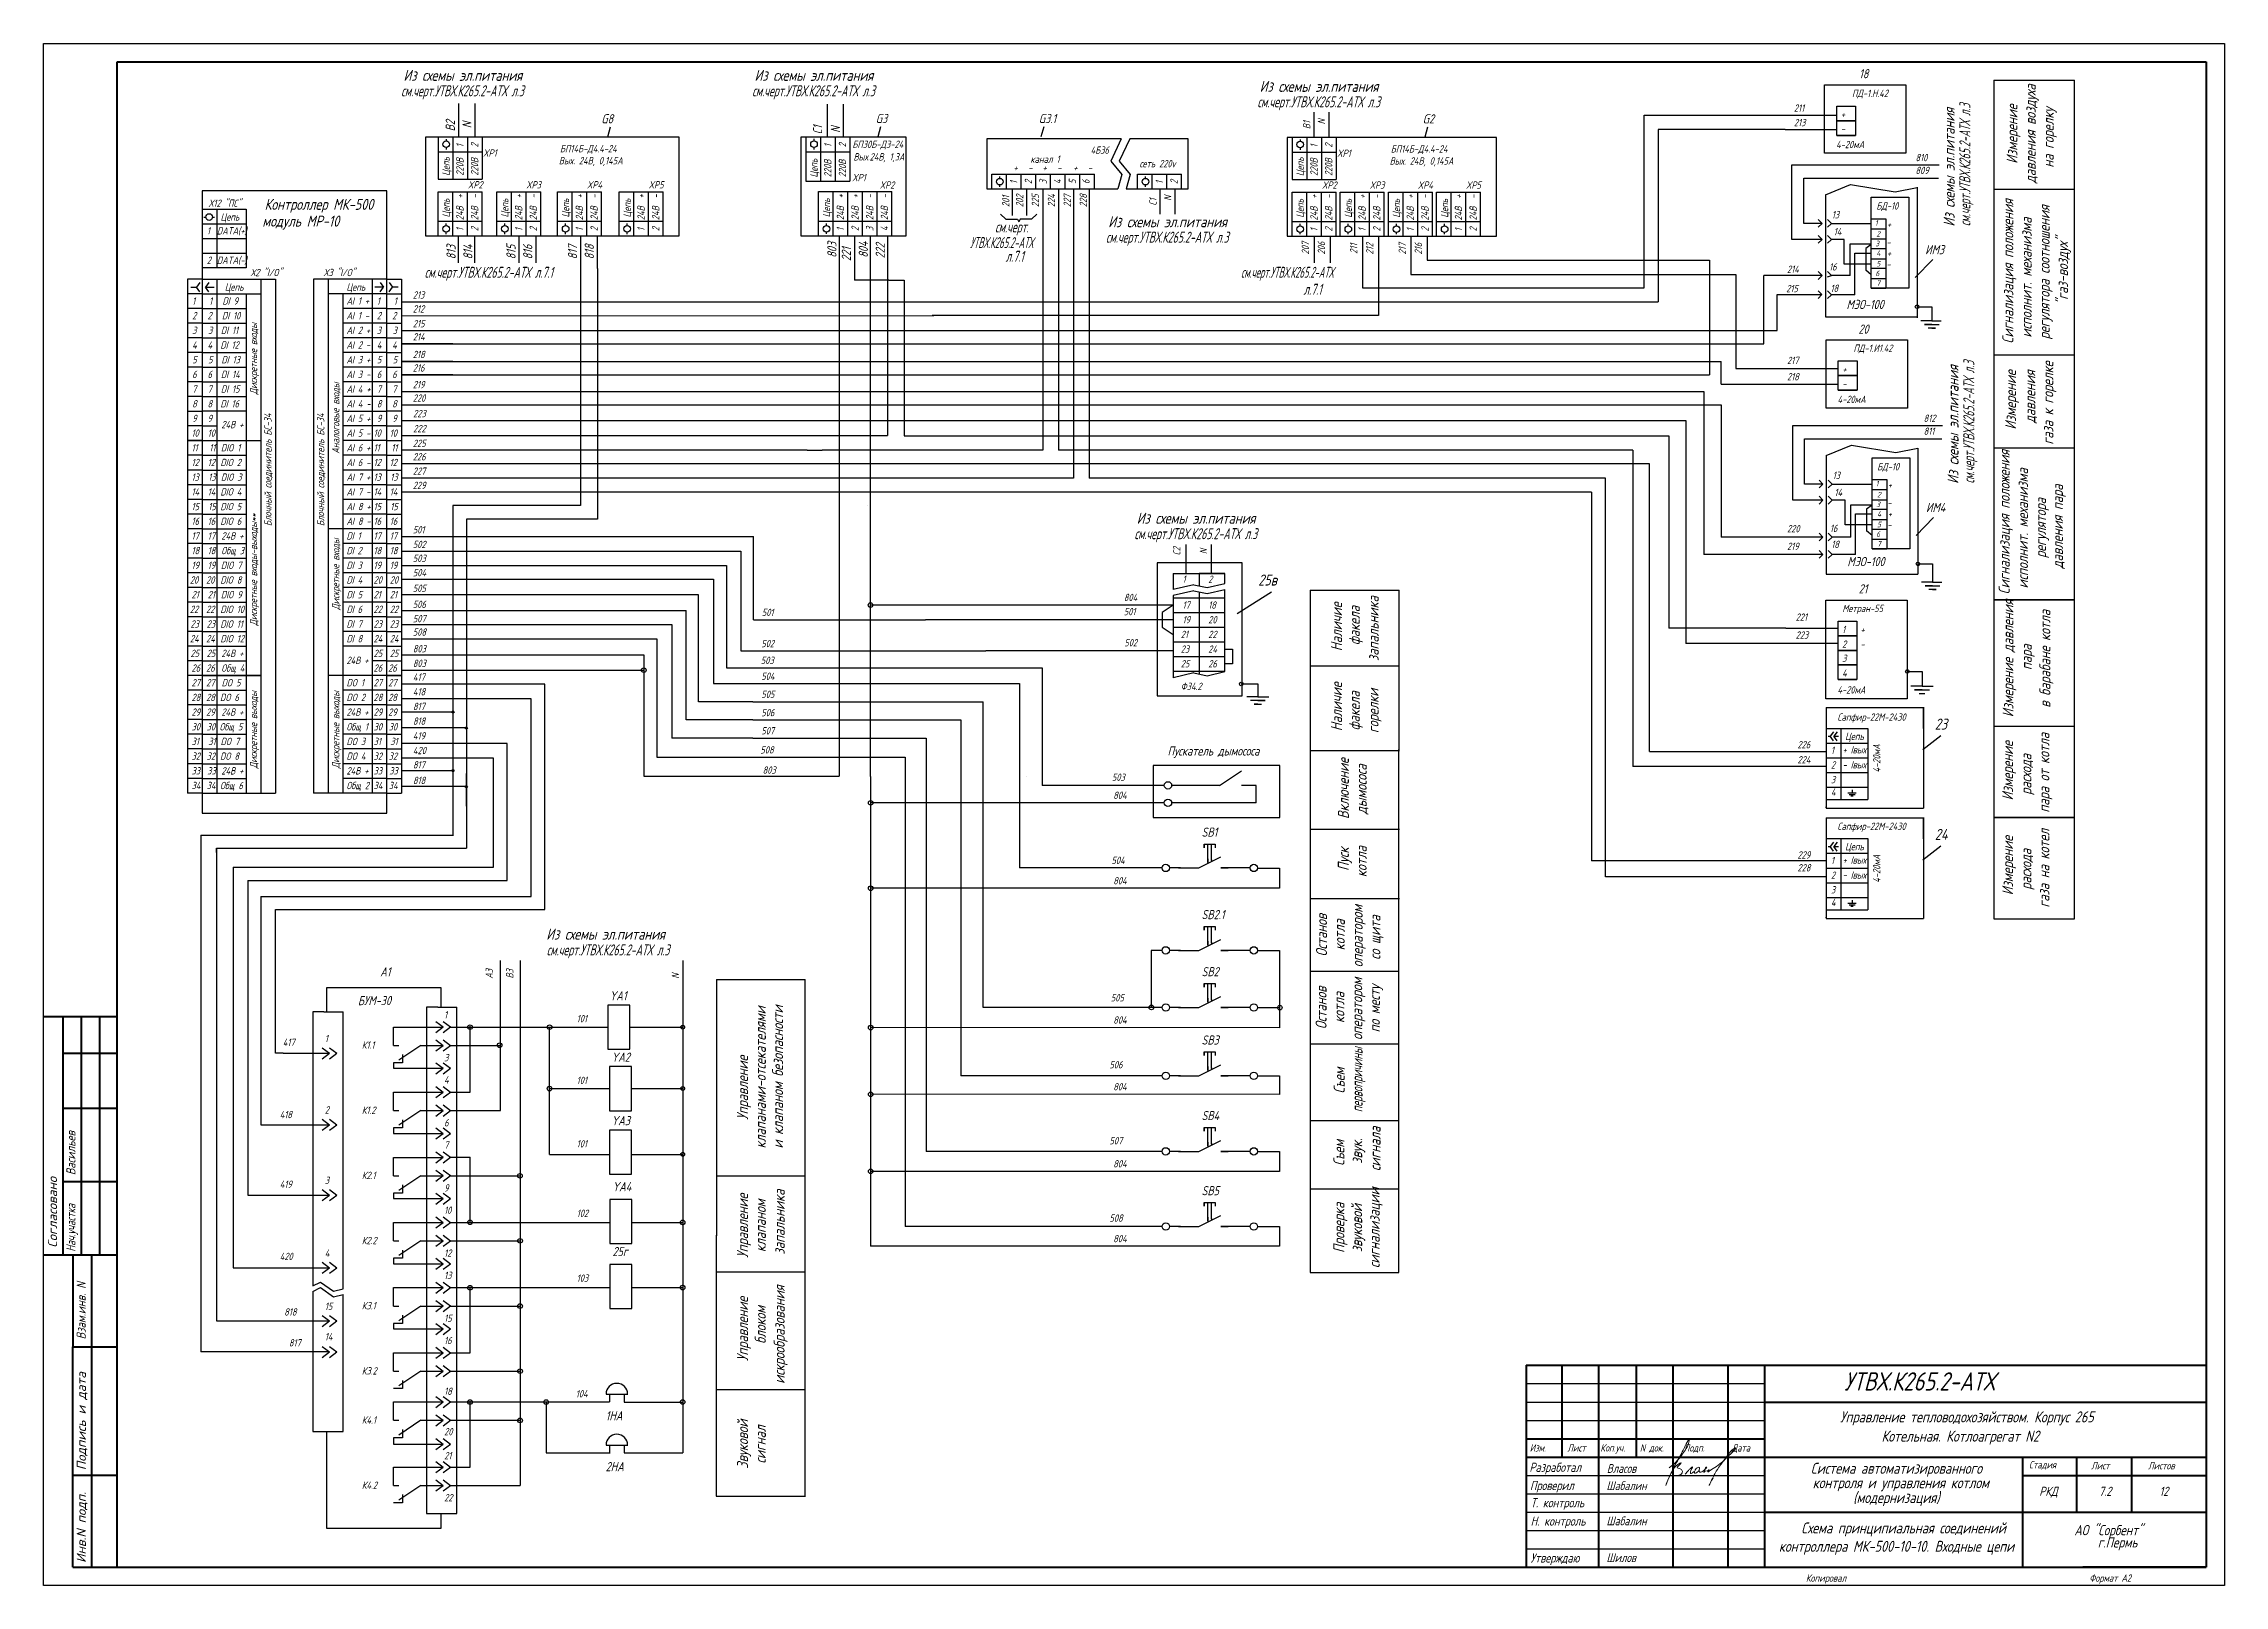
# Model space of a CAD drawing. Header units: millimetres. Extents: x -84 to 510, y 20 to 440.
import ezdxf

# ---------------------------------------------------------------- set-up
doc = ezdxf.new("R2010")
doc.units = ezdxf.units.MM
for name, color, linetype in [('1', 7, 'Continuous'), ('АСУТП', 7, 'Continuous'), ('проводка', 184, 'Continuous')]:
    doc.layers.add(name, color=color, linetype=linetype)
doc.layers.add('MAIN', color=7, linetype='Continuous', lineweight=50)
doc.layers.add('Текст', color=7, linetype='Continuous', lineweight=50)
doc.styles.add('ROMANC', font='ROMANC.shx', dxfattribs={"height": 2.5})
doc.styles.get("Standard").update_dxf_attribs({"font": '', "oblique": 15})
doc.styles.add('АСУТП', font='', dxfattribs={"oblique": 15})
doc.styles.get('Standard').set_extended_font_data('GOST type A')
doc.styles.get('АСУТП').set_extended_font_data('GOST type A')

msp = doc.modelspace()

# ---------------------------------------------------------------- texts
at = {"linetype": 'Continuous', "oblique": 15}
for s, width, p in [('см.черт.УТВХ.К265.2-АТХ л.3', 0.8, (13.31, 425.27)), ('см.черт.УТВХ.К265.2-АТХ л.3', 0.8, (108.93, 425.27)), ('см.черт.УТВХ.К265.2-АТХ л.3', 0.8, (246.54, 422.27)), ('УТВХ.К265.2-АТХ ', 0.7, (168.24, 383.91)), ('см.черт. ', 0.8, (175.09, 388.19)), ('см.черт.УТВХ.К265.2-АТХ л.3', 0.8, (205.28, 385.39)), ('        л.7.1', 0.8, (168.09, 380.18)), ('см.черт.УТВХ.К265.2-АТХ л.7.1', 0.8, (19.7, 375.82)), ('см.черт.УТВХ.К265.2-АТХ ', 0.7, (242.07, 375.82)), (' л.7.1', 0.8, (257.87, 371.2)), ('см.черт.УТВХ.К265.2-АТХ л.3', 0.8, (213.05, 304.62)), ('см.черт.УТВХ.К265.2-АТХ л.3', 0.8, (52.95, 191.24))]:
    msp.add_text(s, height=3, dxfattribs=dict(at, width=width)).set_placement(p)
for s, height, p in [('Из схемы эл.питания', 3, (13.92, 429.48)), ('Из схемы эл.питания', 3, (109.55, 429.48)), ('Из схемы эл.питания', 3, (247.15, 426.48)), ('18', 2.5, (410.44, 430.18)), ('211', 2, (392.67, 421.07)), ('ПД-1.Н.42', 2, (408.5, 425.08)), ('213', 2, (392.67, 417.12)), ('+', 2, (405.45, 419.37)), ('-', 2, (405.45, 415.37)), ('4-20мА', 2, (404.16, 411.14)), ('  +', 2, (177.94, 404.84)), ('  -', 2, (181.93, 404.83)), ('  +', 2, (185.85, 404.84)), ('  -', 2, (189.84, 404.83)), ('  +', 2, (194.22, 404.84)), ('  -', 2, (198.21, 404.83)), ('Из схемы эл.питания', 3, (205.9, 389.6)), ('ИМ3', 2.5, (428.43, 382.24)), ('20', 2.5, (410.25, 360.6)), ('ПД-1.И1.42', 2, (408.9, 355.65)), ('+', 2, (405.85, 349.94)), ('-', 2, (405.85, 345.94)), ('4-20мА', 2, (404.56, 341.71)), ('Из схемы эл.питания', 3, (213.66, 308.84)), ('ИМ4', 2.5, (428.65, 312.01)), ('21', 2.5, (410.3, 289.85)), ('Метран-55', 2, (405.86, 284.75)), ('221', 2, (393.14, 282.4)), ('223', 2, (393.14, 277.51)), ('1', 2, (405.81, 279.04)), ('+', 2, (410.81, 279.04)), ('2', 2, (405.81, 275.04)), ('-', 2, (410.81, 275.04)), ('3', 2, (405.81, 271.17)), ('4', 2, (405.81, 267.17)), ('4-20мА', 2, (404.52, 262.57)), ('Сапфир-22М-2430', 2, (404.53, 255.16)), ('Цепь', 2, (406.61, 249.93)), ('Пускатель дымососа', 2.5, (222.05, 245.69)), ('2', 2, (402.76, 242.14)), ('1', 2, (402.76, 246.14)), ('+ Iвых', 2, (405.93, 246.26)), ('- Iвых', 2, (405.93, 242.18)), ('503', 2, (206.88, 238.77)), ('3', 2, (402.76, 238.14)), ('4', 2, (402.76, 234.73)), ('Сапфир-22М-2430', 2, (404.53, 225.41)), ('Цепь', 2, (406.61, 219.89)), ('504', 2, (206.77, 216.14)), ('2', 2, (402.76, 212.1)), ('1', 2, (402.76, 216.1)), ('+ Iвых', 2, (405.93, 216.22)), ('- Iвых', 2, (405.93, 212.14)), ('3', 2, (402.76, 208.1)), ('4', 2, (402.76, 204.69)), ('Из схемы эл.питания', 3, (52.82, 195.54)), ('А1', 2.5, (7.57, 185.53)), ('БУМ-30', 2.5, (1.49, 177.68)), ('YA1', 2.5, (70.07, 179.01)), ('505', 2, (206.59, 178.7)), ('1', 2, (24.99, 174.09)), ('101', 2, (61.08, 173)), ('417', 2, (-18.96, 166.56)), ('1', 2, (-7.51, 167.59)), ('К1.1', 2, (2.57, 165.82)), ('3', 2, (24.99, 162.4)), ('YA2', 2.5, (70.58, 162.26)), ('506', 2, (206.22, 160.46)), ('4', 2, (24.99, 156.34)), ('101', 2, (61.08, 156.19)), ('418', 2, (-19.79, 146.89)), ('2', 2, (-7.51, 148.15)), ('К1.2', 2, (2.57, 148.07)), ('6', 2, (24.99, 144.65)), ('YA3', 2.5, (70.58, 144.98)), ('7', 2, (24.99, 138.59)), ('101', 2, (61.08, 138.92)), ('507', 2, (206.22, 139.76)), ('3', 2, (-7.51, 128.97)), ('К2.1', 2, (2.57, 130.32)), ('419', 2, (-19.79, 127.9)), ('9', 2, (24.99, 126.9)), ('YA4', 2.5, (70.85, 126.99)), ('10', 2, (24.99, 120.84)), ('102', 2, (61.1, 119.99)), ('508', 2, (206.22, 118.68)), ('К2.2', 2, (2.57, 112.57)), ('420', 2, (-19.79, 108.24)), ('4', 2, (-7.51, 109.15)), ('12', 2, (24.99, 109.15)), ('25г', 2.5, (70.85, 109.32)), ('13', 2, (24.99, 103.09)), ('103', 2, (61.1, 102.32)), ('15', 2, (-7.51, 94.66)), ('К3.1', 2, (2.57, 94.82)), ('15', 2, (24.99, 91.4)), ('14', 2, (-7.51, 86.39)), ('16', 2, (24.99, 85.34)), ('К3.2', 2, (2.57, 77.07)), ('18', 2, (24.99, 71.51)), ('104', 2, (60.85, 70.82)), ('К4.1', 2, (2.57, 63.67)), ('1HA', 2.5, (69, 64.59)), ('Управление тепловодохозяйством. Корпус 265', 3, (405.27, 64.03)), ('20', 2, (24.99, 60.51)), ('Котельная. Котлоагрегат N2', 3, (416.54, 58.78)), ('21', 2, (24.99, 53.95)), ('К4.2', 2, (2.57, 45.92)), ('2HA', 2.5, (69, 50.72)), ('Система автоматизированного ', 3, (397.28, 50.02)), ('контроля и управления котлом', 3, (397.79, 46.08)), ('22', 2, (24.99, 42.51)), ('(модернизация)', 3, (408.82, 42.04)), ('Cхема принципиальная соединений', 3, (394.6, 33.77)), (' контроллера МК-500-10-10. Входные цепи', 3, (387.04, 28.77)), ('Копировал', 2, (395.94, 20.62)), ('Формат A2', 2, (473.14, 20.62))]:
    msp.add_text(s, height=height, dxfattribs=at).set_placement(p)
for s, height, p in [('давления воздуха', 3, (458.57, 401.57)), ('Из схемы эл.питания', 3, (436.45, 389.78)), ('Измерение ', 3, (453.58, 406.89)), ('на горелку', 3, (463.47, 405.82)), ('1', 2, (30.29, 411.36)), ('2', 2, (34.29, 411.36)), ('1', 2, (130.5, 411.4)), ('2', 2, (134.5, 411.4)), ('1', 2, (262.93, 411.28)), ('2', 2, (266.93, 411.28)), ('Цепь', 2, (26.49, 403.6)), ('220В', 2, (30.29, 403.66)), ('220В', 2, (34.29, 403.66)), ('Цепь', 2, (126.71, 403.13)), ('220В', 2, (130.5, 403.19)), ('220В', 2, (134.5, 403.19)), ('Цепь', 2, (259.14, 403.52)), ('220В', 2, (262.93, 403.58)), ('220В', 2, (266.93, 403.58)), ('24В  +', 2, (30.29, 391.52)), ('24В  -', 2, (34.29, 391.52)), ('24В  +', 2, (46.29, 391.52)), ('24В  -', 2, (50.29, 391.52)), ('24В  +', 2, (62.85, 391.52)), ('24В  -', 2, (66.85, 391.52)), ('24В  +', 2, (79.64, 391.52)), ('24В  -', 2, (83.64, 391.52)), ('24В  +', 2, (133.94, 391.55)), ('24В  +', 2, (137.94, 391.55)), ('24В  -', 2, (141.94, 391.55)), ('24В  -', 2, (145.94, 391.55)), ('1', 2, (181.15, 401.36)), ('2', 2, (185.15, 401.36)), ('3', 2, (189.16, 401.36)), ('4', 2, (193.09, 401.36)), ('5', 2, (197.16, 401.36)), ('6', 2, (200.82, 401.36)), ('1', 2, (220.81, 401.36)), ('2', 2, (224.81, 401.36)), ('24В  +', 2, (262.93, 391.44)), ('24В  -', 2, (266.93, 391.44)), ('24В  +', 2, (276.05, 391.44)), ('24В  -', 2, (280.05, 391.44)), ('24В  +', 2, (289.18, 391.44)), ('24В  -', 2, (293.18, 391.44)), ('24В  +', 2, (302.3, 391.44)), ('24В  -', 2, (306.3, 391.44)), ('Цепь', 2, (26.49, 392.26)), ('Цепь', 2, (42.5, 392.26)), ('Цепь', 2, (59.06, 392.26)), ('Цепь', 2, (75.84, 392.26)), ('Цепь', 2, (130.15, 392.29)), ('Цепь', 2, (259.14, 392.18)), ('Цепь', 2, (272.26, 392.18)), ('Цепь', 2, (285.38, 392.18)), ('Цепь', 2, (298.5, 392.18)), ('Сигнализация положения', 3, (452.45, 357.92)), ('исполнит. механизма', 3, (457.44, 359.54)), ('регулятора соотношения ', 3, (462.34, 359.07)), ('1', 2, (30.29, 388.53)), ('2', 2, (34.29, 388.53)), ('1', 2, (46.29, 388.53)), ('2', 2, (50.29, 388.53)), ('1', 2, (62.85, 388.53)), ('2', 2, (66.85, 388.53)), ('1', 2, (79.64, 388.53)), ('2', 2, (83.64, 388.53)), ('1', 2, (133.94, 388.56)), ('2', 2, (137.94, 388.56)), ('3', 2, (141.94, 388.56)), ('4', 2, (145.94, 388.56)), ('1', 2, (262.93, 388.45)), ('2', 2, (266.93, 388.45)), ('1', 2, (276.05, 388.45)), ('2', 2, (280.05, 388.45)), ('1', 2, (289.18, 388.45)), ('2', 2, (293.18, 388.45)), ('1', 2, (302.3, 388.45)), ('2', 2, (306.3, 388.45)), ('"газ-воздух"', 3, (467.34, 368.45)), ('Из схемы эл.питания', 3, (437.52, 319.68)), ('Измерение ', 3, (453.2, 334.48)), ('давления ', 3, (458.44, 336.23)), ('газа к горелке', 3, (463.34, 330.39)), ('Сигнализация положения', 3, (451.45, 289.6)), ('исполнит. механизма', 3, (456.44, 291.22)), ('регулятора ', 3, (461.34, 299.51)), ('давления пара', 3, (465.96, 296.63)), ('Наличие ', 3, (269.58, 274.11)), ('факела', 3, (274.43, 275.79)), ('запальника', 3, (279.55, 271.42)), ('Измерение давления', 3, (452.49, 256.12)), (' в барабане котла', 3, (462.54, 257.17)), ('пара ', 3, (457.48, 268.97)), ('Наличие ', 3, (269.58, 252.33)), ('факела', 3, (274.43, 252.55)), ('горелки', 3, (279.55, 251.8)), ('Измерение ', 3, (452.39, 233.46)), ('пара от котла', 3, (462.27, 230.12)), ('Включение ', 3, (271.45, 228.39)), ('расхода ', 3, (457.37, 234.96)), ('дымососа', 3, (276.3, 229.7)), ('газа на котел', 3, (462.27, 204.28)), ('Пуск', 3, (271.45, 214.24)), ('котла', 3, (276.3, 212.55)), ('Измерение ', 3, (452.39, 207.62)), ('расхода ', 3, (457.37, 209.12)), ('Останов', 3, (265.5, 190.94)), ('оператором', 3, (275.23, 188)), ('со щита', 3, (280.03, 190.04)), ('котла', 3, (270.35, 192.62)), ('А3', 2, (38.28, 184.88)), ('В3', 2, (43.88, 184.94)), ('N', 2, (88.98, 184.88)), ('оператором', 3, (275.11, 168.2)), ('Останов', 3, (265.38, 171.14)), ('котла', 3, (270.23, 172.83)), ('по месту', 3, (279.91, 170.25)), ('клапанами-отсекателями ', 3, (112.63, 138.65)), ('и клапаном безопасности', 3, (117.35, 138.63)), ('Управление ', 3, (107.78, 146.44)), ('Съем', 3, (270.32, 153.62)), (' сигнала', 3, (280.08, 130.97)), ('Съем', 3, (270.23, 133.91)), ('звук. ', 3, (275.08, 134.47)), ('Управление ', 3, (107.78, 108.85)), ('клапаном', 3, (112.63, 110.41)), ('запальника', 3, (117.76, 109.77)), ('сигнализации', 3, (279.83, 106.08)), ('Проверка', 3, (270.23, 110.18)), ('звуковой', 3, (275.08, 110.4)), ('искрообразования', 3, (117.76, 74.53)), ('Управление ', 3, (107.78, 80.74)), ('блоком', 3, (112.63, 85.42)), ('Звуковой', 3, (107.78, 51.4)), ('сигнал', 3, (112.63, 52.82))]:
    msp.add_text(s, height=height, rotation=90, dxfattribs=at).set_placement(p)
at = {"linetype": 'Continuous', "oblique": 15, "width": 0.8}
for s, p in [('см.черт.УТВХ.К265.2-АТХ л.3', (440.75, 389.9)), ('см.черт.УТВХ.К265.2-АТХ л.3', (441.82, 319.81)), ('первопричины', (275.17, 148.52))]:
    msp.add_text(s, height=3, rotation=90, dxfattribs=at).set_placement(p)
at = {"color": 7, "linetype": 'Continuous', "oblique": 15}
for s, height, p in [('В1', 2, (260.98, 416.31)), ('N', 2, (264.98, 417.6)), ('201', 2, (178.99, 395.08)), ('202', 2, (182.76, 395.08)), ('225', 2, (187.06, 395.08)), ('224', 2, (191.43, 395.08)), ('227', 2, (195.73, 395.08)), ('228', 2, (200.11, 395.08)), ('N', 2, (223.08, 396.78)), ('С1', 2, (219.08, 395.5)), ('813', 2.5, (28.14, 380.85)), ('814', 2.5, (32.71, 380.85)), ('815', 2.5, (44.46, 380.85)), ('816', 2.5, (49.02, 380.85)), ('817', 2.5, (61.22, 380.85)), ('818', 2.5, (65.79, 380.85)), ('207', 2, (260.6, 382.17)), ('206', 2, (264.97, 382.17)), ('211', 2, (273.74, 382.35)), ('212', 2, (278.12, 382.17)), ('217', 2, (286.99, 382.17)), ('216', 2, (291.37, 382.17)), ('4-20мА', 2, (416.22, 241.07)), ('4-20мА', 2, (416.22, 211.03))]:
    msp.add_text(s, height=height, rotation=90, dxfattribs=at).set_placement(p)
for s, height, p in [('XP1', 2, (35.59, 408.82)), ('БП14Б-Д4.4-24', 2, (56.55, 410.02)), ('БП30Б-Д3-24', 2, (136.2, 411.2)), ('4Б36', 2, (201.09, 409.61)), ('XP1', 2, (268.23, 408.74)), ('БП14Б-Д4.4-24', 2, (282.87, 409.94)), ('XP1', 2, (136.13, 402.13)), ('канал 1', 2, (184.69, 407.14)), ('сеть 220v', 2, (214.41, 405.93)), ('810', 2, (425.79, 407.58)), ('809', 2, (425.79, 404.08)), ('XP2', 2, (31.47, 400.16)), ('XP3', 2, (47.33, 400.16)), ('XP4', 2, (63.89, 400.16)), ('XP5', 2, (80.67, 400.16)), ('XP2', 2, (143.63, 400.09)), ('XP2', 2, (264.11, 400.08)), ('XP3', 2, (277.09, 400.08)), ('XP4', 2, (290.21, 400.08)), ('XP5', 2, (303.33, 400.08)), ('13', 2, (403, 392.04)), ('БД-10', 2, (415.13, 394.41)), ('14', 2, (403.5, 387.41)), ('1', 1.5, (414.75, 390.04)), ('2', 1.5, (415.13, 387.04)), ('+', 2, (418, 389.41)), ('3', 1.5, (414.88, 384.41)), ('5', 1.5, (415.13, 378.91)), ('4', 1.5, (415.13, 381.79)), ('-', 2, (417.88, 384.54)), ('+', 2, (418, 381.54)), ('214', 2, (390.79, 377.17)), ('16', 2, (402.25, 377.81)), ('6', 1.5, (414.88, 376.29)), ('7', 1.5, (415.13, 373.66)), ('-', 2, (417.88, 378.54)), ('215', 2, (390.57, 371.91)), ('18', 2, (402.63, 371.97)), ('МЭО-100', 2.5, (407, 367.32)), ('217', 2, (390.79, 352.32)), ('218', 2, (390.79, 347.88)), ('812', 2, (428.01, 336.55)), ('811', 2, (428.01, 333.05)), ('13', 2, (403.22, 321.01)), ('БД-10', 2, (415.35, 323.38)), ('14', 2, (403.72, 316.38)), ('3', 1.5, (415.1, 313.38)), ('1', 1.5, (414.97, 319.01)), ('2', 1.5, (415.35, 316.01)), ('+', 2, (418.22, 318.38)), ('5', 1.5, (415.35, 307.88)), ('4', 1.5, (415.35, 310.76)), ('-', 2, (418.1, 313.51)), ('+', 2, (418.22, 310.51)), ('220', 2, (390.79, 306.47)), ('219', 2, (390.79, 301.67)), ('16', 2, (402.47, 306.59)), ('18', 2, (402.85, 302.22)), ('6', 1.5, (415.1, 305.26)), ('7', 1.5, (415.35, 302.63)), ('-', 2, (418.1, 307.51)), ('МЭО-100', 2.5, (407.22, 297.27)), ('1', 2, (226.13, 292.72)), ('2', 2, (233.13, 292.72)), ('25в', 3, (246.75, 292)), ('501', 2, (111.53, 283.68)), ('501', 2, (210.13, 283.91)), ('804', 2, (210.13, 287.75)), ('17', 2, (226.13, 285.68)), ('18', 2, (233.13, 285.68)), ('21', 2, (225.63, 277.68)), ('19', 2, (226.13, 281.68)), ('20', 2, (233.13, 281.68)), ('22', 2, (233.13, 277.68)), ('502', 2, (111.37, 275.19)), ('502', 2, (210.25, 275.41)), ('23', 2, (225.63, 273.68)), ('24', 2, (233.13, 273.68)), ('503', 2, (111.25, 270.62)), ('504', 2, (111.37, 266.29)), ('25', 2, (225.63, 269.68)), ('26', 2, (233.13, 269.68)), ('505', 2, (111.37, 261.35)), ('Ф34.2', 2, (225.63, 263.52)), ('506', 2, (111.37, 256.39)), ('23', 3, (431.06, 252.75)), ('507', 2, (111.37, 251.42)), ('226', 2, (393.63, 247.65)), ('508', 2, (111.13, 246.23)), ('224', 2, (393.63, 243.53)), ('803', 2, (111.76, 240.72)), ('804', 2, (207.26, 233.87)), ('SВ1', 2.5, (231.32, 223.56)), ('24', 3, (431.06, 222.71)), ('229', 2, (393.63, 217.61)), ('228', 2, (393.63, 214.11)), ('804', 2, (207.26, 210.59)), ('SВ2.1', 2.5, (231.32, 201.11)), ('SВ2', 2.5, (231.32, 185.55)), ('804', 2, (207.26, 172.64)), ('SВ3', 2.5, (231.32, 166.94)), ('804', 2, (207.26, 154.47)), ('SВ4', 2.5, (231.32, 146.36)), ('804', 2, (207.26, 133.48)), ('SВ5', 2.5, (231.32, 125.9)), ('804', 2, (207.26, 113.09))]:
    msp.add_text(s, height=height, dxfattribs=at).set_placement(p)
at = {"color": 0, "linetype": 'Continuous', "oblique": 15}
for s, height, p in [('УТВХ.К265.2-АТХ', 5, (406.41, 72.69)), ('Изм.', 2, (320.71, 56.08)), ('Лист', 2, (330.96, 56.08)), ('Коп.уч.', 2, (339.96, 56.08)), ('N док.', 2, (350.71, 56.08)), ('Подп.', 2, (362.71, 56.08)), ('Дата', 2, (375.71, 56.08)), ('Стадия', 2, (456.71, 51.49)), ('Разработал', 2.5, (320.62, 50.54)), ('Проверил', 2.5, (320.77, 45.58)), ('Шабалин', 2.4, (341.61, 45.58)), ('Власов', 2.4, (341.71, 50.28)), ('Лист', 2, (473.64, 51.23)), ('Листов ', 2, (489.15, 51.23)), ('Т. контроль', 2.5, (320.96, 40.89)), ('Н. контроль', 2.5, (320.96, 35.89)), ('Шабалин', 2.4, (341.61, 35.98)), ('АО "Сорбент"', 2.8, (469.06, 33.28)), ('г.Пермь', 2.8, (475.46, 29.94)), ('Утверждаю', 2.5, (320.93, 25.85)), ('Шилов', 2.4, (341.61, 25.98))]:
    msp.add_text(s, height=height, dxfattribs=at).set_placement(p)
at = {"layer": 'MAIN', "color": 7, "linetype": 'Continuous', "lineweight": 50, "oblique": 15}
for s, p in [('В2', (27.92, 415.71)), ('N', (32.42, 416.58)), ('С1', (127.97, 414.95)), ('N', (132.83, 415.31))]:
    msp.add_text(s, height=2.5, rotation=90, dxfattribs=at).set_placement(p)
at = {"layer": 'MAIN', "color": 7, "linetype": 'Continuous', "lineweight": -3, "oblique": 15}
for s, height, p in [('G8', 2.5, (67.82, 417.9)), ('G3', 2.5, (142.57, 417.98)), ('G3.1', 2.5, (186.98, 417.98)), ('G2', 2.5, (291.56, 417.87)), ('Вых. 24В, 0,145А', 2, (56.24, 406.74)), ('Вых.24В, 1,3А', 2, (136.5, 407.78)), ('Вых. 24В, 0,145А', 2, (282.56, 406.66)), ('818', 2, (-18.57, 93.12)), ('817', 2, (-17.31, 84.7))]:
    msp.add_text(s, height=height, dxfattribs=at).set_placement(p)
for s, height, p in [('803', 2.5, (131.88, 381.28)), ('221', 2.5, (135.81, 380.38)), ('804', 2.5, (140.43, 381.28)), ('222', 2.5, (145.04, 381.12)), ('С2', 2, (225.56, 300.22)), ('N', 2, (232.81, 300.55))]:
    msp.add_text(s, height=height, rotation=90, dxfattribs=at).set_placement(p)
at = {"layer": 'MAIN', "color": 7, "linetype": 'Continuous', "lineweight": -3, "style": 'ROMANC', "oblique": 15}
for s, width, p in [('Васильев', 0.8, (-75.43, 131.37)), ('Нач.участка', 0.7, (-75.43, 110.51)), ('Взам.инв. N', 0.8, (-72.63, 86.62))]:
    msp.add_text(s, height=2.5, rotation=90, dxfattribs=dict(at, width=width)).set_placement(p)
for s, p in [('Согласовано', (-80.43, 111.64)), ('Подпись и дата', (-72.58, 51)), ('Инв.N подп.', (-72.58, 25.75))]:
    msp.add_text(s, height=2.5, rotation=90, dxfattribs=at).set_placement(p)
at = {"layer": 'АСУТП', "linetype": 'Continuous', "style": 'АСУТП', "oblique": 15}
for s, height, p in [('Х12 "ПС"', 2, (-39.14, 395.15)), ('Цепь', 2, (-35.91, 391.41)), ('модуль МР-10', 3, (-24.52, 389.77)), ('Контроллер МК-500', 3, (-23.91, 394.34)), ('1', 2, (-39.64, 387.62)), ('DATA(+)', 2, (-36.9, 387.62)), ('2', 2, (-39.64, 379.62)), ('DATA(-)', 2, (-36.9, 379.62)), ('Цепь', 2, (-34.76, 372.32)), ('Х2 "I/O"', 2, (-27.71, 376.27)), ('Х3 "I/O"', 2, (-7.81, 376.27)), ('Цепь', 2, (-1.61, 372.32)), ('1', 2, (-43.64, 368.52)), ('1', 2, (-39.02, 368.52)), ('DI 9', 2, (-35.4, 368.52)), ('AI 1 +', 2, (-1.61, 368.52)), ('1', 2, (6.66, 368.52)), ('1', 2, (11.28, 368.52)), ('2', 2, (-43.64, 364.52)), ('3', 2, (-43.64, 360.52)), ('2', 2, (-39.46, 364.52)), ('3', 2, (-39.31, 360.52)), ('DI 11', 2, (-35.83, 360.52)), ('DI 10', 2, (-35.53, 364.52)), ('AI 1 -', 2, (-1.61, 364.52)), ('AI 2 +', 2, (-1.61, 360.52)), ('2', 2, (6.66, 364.52)), ('3', 2, (6.66, 360.52)), ('2', 2, (10.84, 364.52)), ('3', 2, (10.99, 360.52)), ('4', 2, (-43.64, 356.52)), ('4', 2, (-39.45, 356.52)), ('DI 12', 2, (-35.96, 356.52)), ('AI 2 -', 2, (-1.61, 356.52)), ('4', 2, (6.66, 356.52)), ('4', 2, (10.85, 356.52)), ('5', 2, (-43.64, 352.52)), ('6', 2, (-43.64, 348.52)), ('6', 2, (-39.45, 348.52)), ('5', 2, (-39.31, 352.52)), ('DI 14', 2, (-35.82, 348.52)), ('DI 13', 2, (-35.68, 352.52)), ('AI 3 +', 2, (-1.61, 352.52)), ('AI 3 -', 2, (-1.61, 348.52)), ('5', 2, (6.66, 352.52)), ('6', 2, (6.66, 348.52)), ('6', 2, (10.85, 348.52)), ('5', 2, (10.99, 352.52)), ('7', 2, (-43.64, 344.52)), ('7', 2, (-39.45, 344.52)), ('DI 15', 2, (-35.83, 344.52)), ('AI 4 +', 2, (-1.61, 344.52)), ('7', 2, (6.66, 344.52)), ('7', 2, (10.85, 344.52)), ('8', 2, (-43.64, 340.52)), ('8', 2, (-39.45, 340.52)), ('DI 16', 2, (-35.96, 340.52)), ('AI 4 -', 2, (-1.61, 340.52)), ('8', 2, (6.66, 340.52)), ('8', 2, (10.85, 340.52)), ('10', 2, (-43.82, 332.52)), ('9', 2, (-43.64, 336.52)), ('9', 2, (-39.45, 336.52)), ('10', 2, (-39.42, 332.52)), ('24В +', 2, (-35.69, 334.85)), ('AI 5 +', 2, (-1.61, 336.52)), ('AI 5 -', 2, (-1.61, 332.52)), ('10', 2, (5.77, 332.52)), ('9', 2, (6.66, 336.52)), ('10', 2, (10.17, 332.52)), ('9', 2, (10.85, 336.52)), ('11', 2, (-43.82, 328.52)), ('11', 2, (-38.99, 328.52)), ('DIO 1', 2, (-35.82, 328.52)), ('AI 6 +', 2, (-1.61, 328.52)), ('11', 2, (5.77, 328.52)), ('11', 2, (10.6, 328.52)), ('12', 2, (-43.82, 324.52)), ('13', 2, (-43.82, 320.52)), ('12', 2, (-39.43, 324.52)), ('13', 2, (-39.27, 320.52)), ('DIO 2', 2, (-35.96, 324.52)), ('DIO 3', 2, (-35.82, 320.52)), ('AI 6 -', 2, (-1.61, 324.52)), ('AI 7 +', 2, (-1.61, 320.52)), ('12', 2, (5.77, 324.52)), ('13', 2, (5.77, 320.52)), ('12', 2, (10.16, 324.52)), ('13', 2, (10.32, 320.52)), ('14', 2, (-43.82, 316.52)), ('14', 2, (-39.42, 316.52)), ('DIO 4', 2, (-35.96, 316.52)), ('AI 7 -', 2, (-1.61, 316.52)), ('14', 2, (5.77, 316.52)), ('14', 2, (10.17, 316.52)), ('15', 2, (-43.82, 312.52)), ('16', 2, (-43.82, 308.52)), ('16', 2, (-39.42, 308.52)), ('15', 2, (-39.27, 312.52)), ('DIO 5', 2, (-35.97, 312.52)), ('DIO 6', 2, (-35.96, 308.52)), ('AI 8 +', 2, (-1.61, 312.52)), ('AI 8 -', 2, (-1.61, 308.52)), ('15', 2, (5.77, 312.52)), ('16', 2, (5.77, 308.52)), ('16', 2, (10.18, 308.52)), ('15', 2, (10.32, 312.52)), ('17', 2, (-43.82, 304.52)), ('17', 2, (-39.42, 304.52)), ('24В +', 2, (-35.69, 304.52)), ('DI 1', 2, (-1.61, 304.52)), ('17', 2, (5.77, 304.52)), ('17', 2, (10.17, 304.52)), ('18', 2, (-43.82, 300.52)), ('19', 2, (-43.82, 296.52)), ('18', 2, (-39.42, 300.52)), ('19', 2, (-39.42, 296.52)), ('DIO 7', 2, (-35.82, 296.52)), ('Общ 3', 2, (-35.69, 300.52)), ('DI 2', 2, (-1.61, 300.52)), ('DI 3', 2, (-1.61, 296.52)), ('18', 2, (5.77, 300.52)), ('19', 2, (5.77, 296.52)), ('18', 2, (10.18, 300.52)), ('19', 2, (10.18, 296.52)), ('20', 2, (-44.25, 292.52)), ('20', 2, (-39.85, 292.52)), ('DIO 8', 2, (-35.96, 292.52)), ('DI 4', 2, (-1.61, 292.52)), ('20', 2, (5.77, 292.52)), ('20', 2, (10.18, 292.52)), ('22', 2, (-44.26, 284.52)), ('21', 2, (-43.82, 288.52)), ('22', 2, (-39.86, 284.52)), ('21', 2, (-39.42, 288.52)), ('DIO 10', 2, (-35.96, 284.52)), ('DIO 9', 2, (-35.82, 288.52)), ('DI 5', 2, (-1.61, 288.52)), ('DI 6', 2, (-1.61, 284.52)), ('21', 2, (5.77, 288.52)), ('22', 2, (5.77, 284.52)), ('21', 2, (10.18, 288.52)), ('22', 2, (10.18, 284.52)), ('23', 2, (-44.11, 280.52)), ('23', 2, (-39.7, 280.52)), ('DIO 11', 2, (-35.97, 280.52)), ('DI 7', 2, (-1.61, 280.52)), ('23', 2, (5.77, 280.52)), ('23', 2, (10.18, 280.52)), ('24', 2, (-44.25, 276.52)), ('25', 2, (-44.11, 272.52)), ('24', 2, (-39.85, 276.52)), ('25', 2, (-39.7, 272.52)), ('DIO 12', 2, (-35.96, 276.52)), ('24В +', 2, (-35.69, 272.52)), ('DI 8', 2, (-1.61, 276.52)), ('24', 2, (5.77, 276.52)), ('25', 2, (5.77, 272.52)), ('24', 2, (10.18, 276.52)), ('25', 2, (10.18, 272.52)), ('26', 2, (-43.82, 268.52)), ('26', 2, (-39.85, 268.52)), ('Общ 4', 2, (-35.69, 268.52)), ('24В +', 2, (-1.61, 270.62)), ('26', 2, (5.77, 268.52)), ('26', 2, (9.75, 268.52)), ('27', 2, (-43.82, 264.52)), ('28', 2, (-43.82, 260.52)), ('27', 2, (-39.85, 264.52)), ('28', 2, (-39.85, 260.52)), ('DO 6', 2, (-36.06, 260.52)), ('DO 5', 2, (-35.62, 264.52)), ('DO 1', 2, (-1.61, 264.52)), ('DO 2', 2, (-1.61, 260.52)), ('27', 2, (5.77, 264.52)), ('28', 2, (5.77, 260.52)), ('27', 2, (9.74, 264.52)), ('28', 2, (9.75, 260.52)), ('29', 2, (-43.82, 256.52)), ('29', 2, (-39.85, 256.52)), ('24В +', 2, (-35.69, 256.52)), ('24В +', 2, (-1.61, 256.52)), ('29', 2, (5.77, 256.52)), ('29', 2, (9.75, 256.52)), ('30', 2, (-43.82, 252.52)), ('31', 2, (-43.82, 248.52)), ('30', 2, (-39.7, 252.52)), ('31', 2, (-39.27, 248.52)), ('Общ 5', 2, (-36.18, 252.52)), ('DO 7', 2, (-35.91, 248.52)), ('DO 3', 2, (-1.61, 248.52)), ('Общ 1', 2, (-1.61, 252.52)), ('30', 2, (5.77, 252.52)), ('31', 2, (5.77, 248.52)), ('30', 2, (9.89, 252.52)), ('31', 2, (10.32, 248.52)), ('32', 2, (-43.82, 244.52)), ('32', 2, (-39.71, 244.52)), ('DO 8', 2, (-36.05, 244.52)), ('DO 4', 2, (-1.61, 244.52)), ('32', 2, (5.77, 244.52)), ('32', 2, (9.88, 244.52)), ('33', 2, (-43.82, 240.52)), ('34', 2, (-43.82, 236.52)), ('34', 2, (-39.7, 236.52)), ('33', 2, (-39.56, 240.52)), ('Общ 6', 2, (-36.04, 236.52)), ('24В +', 2, (-35.69, 240.52)), ('24В +', 2, (-1.61, 240.52)), ('Общ 2', 2, (-1.61, 236.52)), ('33', 2, (5.77, 240.52)), ('34', 2, (5.77, 236.52)), ('34', 2, (9.89, 236.52)), ('33', 2, (10.03, 240.52))]:
    msp.add_text(s, height=height, dxfattribs=at).set_placement(p)
at = {"layer": 'АСУТП', "linetype": 'Continuous', "lineweight": -3, "style": 'АСУТП', "oblique": 15}
for s, p in [('213', (16.46, 370.15)), ('212', (16.46, 366.37)), ('215', (16.46, 362.32)), ('214', (16.46, 358.75)), ('218', (16.46, 353.95)), ('216', (16.46, 350.27)), ('219', (16.46, 345.74)), ('220', (16.46, 342.07)), ('223', (16.55, 337.85)), ('222', (16.55, 333.74)), ('225', (16.46, 329.73)), ('226', (16.46, 326.08)), ('227', (16.46, 322.16)), ('229', (16.46, 318.28)), ('501', (16.46, 306.21)), ('502', (16.46, 302.19)), ('503', (16.46, 298.41)), ('504', (16.46, 294.52)), ('505', (16.46, 290.26)), ('506', (16.46, 285.87)), ('507', (16.46, 281.98)), ('508', (16.46, 278.32)), ('803', (16.46, 273.79)), ('803', (16.46, 269.79))]:
    msp.add_text(s, height=2, dxfattribs=at).set_placement(p)
at = {"layer": 'АСУТП', "linetype": 'Continuous', "style": 'АСУТП', "oblique": 15}
for s, p in [('Дискретные входы', (-25.93, 344.05)), ('Аналоговые входы', (-3.54, 327.91)), ('Блочный соединитель БС-34', (-22.01, 308.19)), ('Блочный соединитель БС-34', (-7.66, 308.19)), ('Дискретные входы-выходы**', (-25.93, 281.06)), ('Дискретные входы', (-3.54, 285.36)), ('Дискретные выходы', (-25.93, 242.19)), ('Дискретные выходы', (-3.54, 242.19))]:
    msp.add_text(s, height=2, rotation=90, dxfattribs=at).set_placement(p)
at = {"layer": 'АСУТП', "color": 7, "linetype": 'Continuous', "lineweight": -3, "style": 'АСУТП', "oblique": 15}
for s, p in [('417', (16.49, 266.06)), ('418', (16.49, 262.06)), ('817', (16.49, 258.06)), ('818', (16.49, 254.06)), ('419', (16.49, 250.06)), ('420', (16.49, 246.06)), ('817', (16.49, 242.15)), ('818', (16.49, 237.91))]:
    msp.add_text(s, height=2, dxfattribs=at).set_placement(p)
at = {"layer": 'Текст', "lineweight": -3, "oblique": 15}
for s, p in [('РКД', (459.51, 44, 10)), ('7.2', (475.76, 44, 10)), ('12', (492.26, 44, 10))]:
    msp.add_text(s, height=2.5, dxfattribs=at).set_placement(p)

# ---------------------------------------------------------------- blocks, each defined once
blk = doc.blocks.new('Власов')
at = {"layer": 'проводка', "lineweight": 18}
for points in [[(-0.58, 2.47), (1.27, 4.07), (2.73, 5.82), (3.82, 7.33), (4.64, 9.02), (4.84, 10.28), (4.04, 8.93), (3.16, 7.2), (1.39, 3.86), (0.52, 2.26), (-1.55, -2.37), (-0.72, -0.35), (0.34, 1.8), (1.73, 3.31), (2.62, 3.78), (2.31, 3.3), (1.91, 2.96), (1.61, 2.44), (2.21, 2.21), (2.85, 1.83), (2.99, 1.4), (2.77, 0.75), (2.36, 0.49), (2.18, 0.43), (2.07, 0.4), (1.98, 0.4)], [(3.73, 0.66), (4.37, 1.39), (4.91, 2.01), (5.22, 2.29), (5.78, 2.66), (5.59, 2.28), (5.16, 1.05), (5.19, 0.9), (5.7, 1.1), (6.25, 1.38), (6.27, 1.2), (6.3, 1.02), (7.02, 1.21), (7.63, 2.13), (7.63, 2.52), (6.76, 2.22), (6.42, 1.7)]]:
    blk.add_spline(points, degree=3, dxfattribs=at)
for points, knots in [([(9.73, 1.6), (9.73, 1.6), (10.28, 1.61), (10.33, 1.73), (10.3, 1.95), (10.1, 1.88), (9.94, 1.44), (9.82, 1.2), (10.65, 1.75), (14.06, 4.01), (14.83, 4.98), (18.2, 8.2), (16.58, 7.61), (15.42, 5.89), (12.84, 2.54), (12.14, 1.35), (11.17, -0.37), (10.2, -2.51), (10.72, -1.41), (10.96, -1), (11.17, -0.6), (11.31, -0.38), (11.4, -0.29)], [5.202172, 5.202172, 5.202172, 5.202172, 5.207482, 5.981017, 6.074049, 6.477149, 7.534813, 8.416864, 10.873297, 16.080912, 19.105162, 21.731982, 23.469351, 25.755203, 29.311429, 34.513333, 38.416271, 38.862024, 39.053994, 43.961574, 49.897464, 51.239132, 51.239132, 51.239132, 51.239132]), ([(7.53, 1.66), (7.5, 1.54), (7.54, 1.28), (8.01, 1.24), (8.83, 1.57), (9.1, 2.08), (9.9, 2.69), (9.43, 2.64), (9.3, 2.52), (9.14, 2.21), (9.04, 1.25), (8.71, 1.13), (8.92, 1.39), (9.3, 1.54), (9.6, 1.6)], [0, 0, 0, 0, 0.614094, 1.118723, 1.807789, 3.045572, 4.744461, 5.191863, 5.576495, 6.389957, 8.441618, 9.345517, 10.182193, 10.758393, 10.758393, 10.758393, 10.758393])]:
    blk.add_open_spline(points, degree=3, knots=knots, dxfattribs=at)

# ---------------------------------------------------------------- linework, layer by layer
at = {"linetype": 'Continuous'}
for p, q in [((-84.1, 439.62), (509.94, 439.62)), ((-84.1, 19.62), (-84.1, 439.62)), ((509.94, 439.62), (509.94, 19.62)), ((404.35, 418.61), (404.35, 422.61)), ((404.35, 422.61), (409.48, 422.61)), ((409.48, 422.61), (409.48, 418.61)), ((261.98, 414.02), (261.98, 420.92)), ((265.98, 420.92), (265.98, 414.02)), ((404.35, 414.61), (404.35, 418.61)), ((404.35, 418.61), (409.48, 418.61)), ((404.35, 418.61), (409.48, 418.61)), ((409.48, 418.61), (404.35, 418.61)), ((404.35, 418.61), (409.48, 418.61)), ((404.35, 418.61), (409.48, 418.61)), ((409.48, 418.61), (404.35, 418.61)), ((409.48, 418.61), (409.48, 414.61)), ((409.48, 418.61), (409.48, 414.61)), ((409.48, 414.61), (404.35, 414.61)), ((404.35, 414.61), (409.48, 414.61)), ((404.35, 414.61), (409.48, 414.61)), ((220.08, 393.2), (220.08, 400.1)), ((224.08, 400.1), (224.08, 393.2)), ((404.75, 349.18), (404.75, 353.18)), ((404.75, 353.18), (409.88, 353.18)), ((409.88, 353.18), (409.88, 349.18)), ((404.75, 345.18), (404.75, 349.18)), ((404.75, 349.18), (409.88, 349.18)), ((404.75, 349.18), (409.88, 349.18)), ((409.88, 349.18), (404.75, 349.18)), ((404.75, 349.18), (409.88, 349.18)), ((404.75, 349.18), (409.88, 349.18)), ((409.88, 349.18), (404.75, 349.18)), ((409.88, 345.18), (404.75, 345.18)), ((404.75, 345.18), (409.88, 345.18)), ((404.75, 345.18), (409.88, 345.18)), ((409.88, 349.18), (409.88, 345.18)), ((409.88, 349.18), (409.88, 345.18)), ((260.95, 290.77), (285.11, 290.77)), ((260.95, 290.77), (260.95, 247.18)), ((285.11, 247.18), (285.11, 290.77)), ((447.1, 288.06), (469.09, 288.06)), ((469.09, 288.06), (447.1, 288.06)), ((447.1, 288.06), (447.1, 201.23)), ((390.51, 280.4), (404.71, 280.4)), ((404.71, 278.28), (404.71, 282.28)), ((404.71, 282.28), (409.84, 282.28)), ((404.42, 276.24), (363.22, 276.24)), ((404.71, 274.28), (404.71, 278.28)), ((404.71, 278.28), (409.84, 278.28)), ((404.71, 278.28), (409.84, 278.28)), ((409.84, 278.28), (404.71, 278.28)), ((404.71, 278.28), (409.84, 278.28)), ((404.71, 278.28), (409.84, 278.28)), ((409.84, 278.28), (404.71, 278.28)), ((404.71, 270.4), (404.71, 274.4)), ((409.84, 274.28), (404.71, 274.28)), ((404.71, 274.28), (409.84, 274.28)), ((404.71, 274.28), (409.84, 274.28)), ((409.84, 274.28), (404.71, 274.28)), ((260.94, 270.09), (285.23, 270.09)), ((409.84, 270.4), (404.71, 270.4)), ((404.71, 270.4), (409.84, 270.4)), ((404.71, 270.4), (409.84, 270.4)), ((409.84, 270.4), (404.71, 270.4)), ((404.71, 270.4), (409.84, 270.4)), ((404.71, 270.4), (409.84, 270.4)), ((469.09, 253.61), (447.1, 253.61)), ((260.94, 247.31), (260.93, 104.82)), ((260.94, 247.02), (285.23, 247.02)), ((285.09, 104.82), (285.1, 247.31)), ((236.17, 237.56), (242.17, 241.56)), ((197.58, 232.81), (141.18, 232.81)), ((221.17, 237.51), (187.86, 237.51)), ((221.17, 232.81), (197.58, 232.81)), ((236.17, 237.56), (223.17, 237.56)), ((246.17, 232.81), (223.17, 232.81)), ((246.17, 237.56), (242.17, 237.56)), ((246.17, 232.81), (246.17, 237.56)), ((447.1, 228.78), (469.09, 228.78)), ((469.09, 228.78), (447.1, 228.78)), ((260.94, 225.65), (285.23, 225.65)), ((252.59, 209.53), (141.18, 209.53)), ((260.94, 206.75), (285.23, 206.75)), ((447.1, 201.23), (469.09, 201.23)), ((40.25, 189.88), (40.25, 148.98)), ((45.68, 189.81), (45.68, 113.48)), ((89.98, 189.88), (89.98, 55.7)), ((99.15, 184.64), (99.15, 114.89)), ((99.15, 184.64), (123.31, 184.64)), ((123.31, 114.89), (123.31, 184.64)), ((260.95, 186.95), (285.11, 186.95)), ((-7.76, 175.9), (-10.76, 175.9)), ((23.24, 177.15), (20.24, 177.15)), ((22.74, 173.24), (24.74, 171.74)), ((24.74, 173.24), (26.74, 171.74)), ((69.57, 177.7), (69.57, 165.7)), ((75.57, 177.7), (69.57, 177.7)), ((75.57, 165.7), (75.57, 177.7)), ((11.21, 166.73), (12.62, 166.73)), ((18.62, 166.73), (12.62, 162.73)), ((18.62, 166.73), (24.73, 166.73)), ((22.74, 170.24), (24.74, 171.74)), ((22.74, 168.24), (24.74, 166.74)), ((22.74, 165.24), (24.74, 166.74)), ((24.74, 170.24), (26.74, 171.74)), ((24.74, 168.24), (26.74, 166.74)), ((24.74, 165.24), (26.74, 166.74)), ((26.73, 166.73), (40.11, 166.73)), ((260.82, 167.15), (284.99, 167.15)), ((-8.26, 166.09), (-6.26, 164.59)), ((-8.26, 163.09), (-6.26, 164.59)), ((-6.26, 166.09), (-4.26, 164.59)), ((-6.26, 163.09), (-4.26, 164.59)), ((22.74, 161.99), (24.74, 160.49)), ((22.74, 158.99), (24.74, 160.49)), ((24.74, 161.99), (26.74, 160.49)), ((24.74, 158.99), (26.74, 160.49)), ((69.57, 165.7), (75.57, 165.7)), ((70.08, 160.94), (70.08, 148.94)), ((76.08, 160.94), (70.08, 160.94)), ((76.08, 148.94), (76.08, 160.94)), ((-10.76, 157.33), (-10.76, 148.65)), ((-10.76, 156.65), (-10.76, 155.06)), ((20.24, 157.33), (20.24, 148.65)), ((20.24, 156.65), (20.24, 155.06)), ((22.74, 155.49), (24.74, 153.99)), ((24.74, 155.49), (26.74, 153.99)), ((53.73, 154.94), (70.08, 154.94)), ((76.08, 154.94), (89.95, 154.94)), ((11.21, 148.98), (12.62, 148.98)), ((18.62, 148.98), (12.62, 144.98)), ((18.62, 148.98), (24.73, 148.98)), ((22.74, 152.49), (24.74, 153.99)), ((22.74, 150.49), (24.74, 148.99)), ((22.74, 147.49), (24.74, 148.99)), ((24.74, 152.49), (26.74, 153.99)), ((24.74, 150.49), (26.74, 148.99)), ((24.74, 147.49), (26.74, 148.99)), ((26.73, 148.98), (40.34, 148.98)), ((70.08, 148.94), (76.08, 148.94)), ((252.59, 153.35), (141.18, 153.4)), ((-8.26, 146.62), (-6.26, 145.12)), ((-8.26, 143.62), (-6.26, 145.12)), ((-6.26, 146.62), (-4.26, 145.12)), ((-6.26, 143.62), (-4.26, 145.12)), ((22.74, 144.24), (24.74, 142.74)), ((22.74, 141.24), (24.74, 142.74)), ((24.74, 144.24), (26.74, 142.74)), ((24.74, 141.24), (26.74, 142.74)), ((70.08, 143.67), (70.08, 131.67)), ((76.08, 143.67), (70.08, 143.67)), ((76.08, 131.67), (76.08, 143.67)), ((260.94, 146.28), (285.1, 146.28)), ((20.24, 138.9), (20.24, 137.31)), ((22.74, 137.74), (24.74, 136.24)), ((24.74, 137.74), (26.74, 136.24)), ((11.21, 131.23), (12.62, 131.23)), ((18.62, 131.23), (12.62, 127.23)), ((18.62, 131.23), (24.73, 131.23)), ((22.74, 134.74), (24.74, 136.24)), ((22.74, 132.74), (24.74, 131.24)), ((22.74, 129.74), (24.74, 131.24)), ((24.74, 134.74), (26.74, 136.24)), ((24.74, 132.74), (26.74, 131.24)), ((24.74, 129.74), (26.74, 131.24)), ((26.73, 131.23), (45.68, 131.23)), ((70.08, 131.67), (76.08, 131.67)), ((99.14, 131.23), (123.43, 131.23)), ((252.59, 132.37), (141.18, 132.41)), ((-28.5, 125.95), (-6.28, 125.95)), ((-8.26, 127.45), (-6.26, 125.95)), ((-8.26, 124.45), (-6.26, 125.95)), ((-6.26, 127.45), (-4.26, 125.95)), ((-6.26, 124.45), (-4.26, 125.95)), ((22.74, 126.49), (24.74, 124.99)), ((22.74, 123.49), (24.74, 124.99)), ((24.74, 126.49), (26.74, 124.99)), ((24.74, 123.49), (26.74, 124.99)), ((260.94, 127.61), (285.1, 127.61)), ((20.24, 121.83), (20.24, 113.15)), ((20.24, 121.15), (20.24, 119.56)), ((22.74, 119.99), (24.74, 118.49)), ((24.74, 119.99), (26.74, 118.49)), ((76.1, 124.74), (70.1, 124.74)), ((70.1, 124.74), (70.1, 112.74)), ((76.1, 112.74), (76.1, 124.74)), ((11.21, 113.48), (12.62, 113.48)), ((18.62, 113.48), (12.62, 109.48)), ((18.62, 113.48), (24.73, 113.48)), ((22.74, 116.99), (24.74, 118.49)), ((22.74, 114.99), (24.74, 113.49)), ((22.74, 111.99), (24.74, 113.49)), ((24.74, 116.99), (26.74, 118.49)), ((24.74, 114.99), (26.74, 113.49)), ((24.74, 111.99), (26.74, 113.49)), ((26.73, 113.48), (45.68, 113.48)), ((45.68, 113.48), (45.68, 46.84)), ((99.14, 115.01), (99.14, 43.97)), ((123.3, 43.97), (123.3, 115.01)), ((-8.26, 107.65), (-6.26, 106.15)), ((-6.26, 107.65), (-4.26, 106.15)), ((22.74, 108.74), (24.74, 107.24)), ((22.74, 105.74), (24.74, 107.24)), ((24.74, 108.74), (26.74, 107.24)), ((24.74, 105.74), (26.74, 107.24)), ((70.1, 112.74), (76.1, 112.74)), ((252.59, 112.02), (141.18, 112.02)), ((-8.26, 104.65), (-6.26, 106.15)), ((-6.26, 104.65), (-4.26, 106.15)), ((22.74, 102.24), (24.74, 100.74)), ((24.74, 102.24), (26.74, 100.74)), ((99.14, 105.08), (123.43, 105.08)), ((260.93, 104.82), (285.1, 104.82)), ((11.21, 95.73), (12.62, 95.73)), ((18.62, 95.73), (12.62, 91.73)), ((18.62, 95.73), (24.73, 95.73)), ((22.74, 99.24), (24.74, 100.74)), ((22.74, 97.24), (24.74, 95.74)), ((22.74, 94.24), (24.74, 95.74)), ((24.74, 99.24), (26.74, 100.74)), ((24.74, 97.24), (26.74, 95.74)), ((24.74, 94.24), (26.74, 95.74)), ((26.73, 95.73), (45.68, 95.73)), ((-8.26, 93.16), (-6.26, 91.66)), ((-8.26, 90.16), (-6.26, 91.66)), ((-6.26, 93.16), (-4.26, 91.66)), ((-6.26, 90.16), (-4.26, 91.66)), ((22.74, 90.99), (24.74, 89.49)), ((22.74, 87.99), (24.74, 89.49)), ((24.74, 90.99), (26.74, 89.49)), ((24.74, 87.99), (26.74, 89.49)), ((-6.3, 83.25), (-41.32, 83.25)), ((-8.26, 84.72), (-6.26, 83.22)), ((-8.26, 81.72), (-6.26, 83.22)), ((-6.26, 84.72), (-4.26, 83.22)), ((-6.26, 81.72), (-4.26, 83.22)), ((20.24, 86.33), (20.24, 77.65)), ((20.24, 85.65), (20.24, 84.06)), ((22.74, 84.49), (24.74, 82.99)), ((24.74, 84.49), (26.74, 82.99)), ((11.21, 77.98), (12.62, 77.98)), ((18.62, 77.98), (12.62, 73.98)), ((18.62, 77.98), (24.73, 77.98)), ((22.74, 81.49), (24.74, 82.99)), ((22.74, 79.49), (24.74, 77.99)), ((22.74, 76.49), (24.74, 77.99)), ((24.74, 81.49), (26.74, 82.99)), ((24.74, 79.49), (26.74, 77.99)), ((24.74, 76.49), (26.74, 77.99)), ((26.73, 77.98), (45.65, 77.98)), ((69.1, 71.72), (75, 71.72)), ((70, 71.72), (70, 69.59)), ((74, 71.72), (74, 69.58)), ((99.14, 72.96), (123.43, 72.96)), ((20.24, 65.76), (20.24, 64.16)), ((22.74, 71.1), (24.74, 69.6)), ((22.74, 68.1), (24.74, 69.6)), ((22.74, 66.1), (24.74, 64.6)), ((24.74, 71.1), (26.74, 69.6)), ((24.74, 68.1), (26.74, 69.6)), ((24.74, 66.1), (26.74, 64.6)), ((74, 69.57), (89.98, 69.57)), ((11.21, 64.59), (12.62, 64.59)), ((18.62, 64.59), (12.62, 60.59)), ((18.62, 64.59), (24.73, 64.59)), ((22.74, 63.1), (24.74, 64.6)), ((22.74, 59.6), (24.74, 58.1)), ((24.74, 63.1), (26.74, 64.6)), ((24.74, 59.6), (26.74, 58.1)), ((26.73, 64.59), (45.68, 64.59)), ((22.74, 56.6), (24.74, 58.1)), ((24.74, 56.6), (26.74, 58.1)), ((69.1, 57.84), (75, 57.84)), ((70, 57.84), (70, 55.59)), ((74, 57.84), (74, 55.7)), ((74, 55.7), (89.98, 55.7)), ((20.24, 50.83), (20.24, 39.2)), ((20.24, 48.01), (20.24, 46.41)), ((22.74, 53.35), (24.74, 51.85)), ((22.74, 50.35), (24.74, 51.85)), ((22.74, 48.35), (24.74, 46.85)), ((24.74, 53.35), (26.74, 51.85)), ((24.74, 50.35), (26.74, 51.85)), ((24.74, 48.35), (26.74, 46.85)), ((11.21, 46.84), (12.62, 46.84)), ((18.62, 46.84), (12.62, 42.84)), ((18.62, 46.84), (24.73, 46.84)), ((22.74, 45.35), (24.74, 46.85)), ((24.74, 45.35), (26.74, 46.85)), ((26.73, 46.84), (45.68, 46.84)), ((99.14, 43.97), (123.43, 43.97)), ((509.94, 19.62), (-84.1, 19.62))]:
    msp.add_line(p, q, dxfattribs=at)
for p, q in [((-84.1, 439.62), (509.73, 439.62)), ((447.1, 429.71), (469.1, 429.71)), ((447.1, 429.71), (447.1, 288.06)), ((469.09, 201.23), (469.1, 429.71)), ((129.34, 423.13), (129.34, 414.13)), ((133.72, 423.13), (133.72, 414.13)), ((351.89, 373.06), (351.89, 420.14)), ((351.89, 420.14), (404.35, 420.14)), ((390.26, 416.25), (355.66, 416.25)), ((355.66, 416.25), (355.66, 369.27)), ((390.26, 416.25), (404.35, 416.25)), ((209.46, 413.69), (206.58, 407.64)), ((211.76, 413.69), (208.87, 407.64)), ((206.58, 407.64), (209.58, 403.93)), ((208.87, 407.64), (211.88, 403.93)), ((392.13, 386.29), (392.13, 406.63)), ((392.13, 406.63), (432.28, 406.63)), ((179.76, 400.08), (179.76, 392.82)), ((183.62, 400.08), (183.62, 392.82)), ((188.11, 400.08), (188.11, 328.85)), ((192.32, 400.08), (192.32, 328.85)), ((196.44, 400.08), (196.44, 321.27)), ((200.7, 400.08), (200.7, 321.27)), ((209.58, 403.93), (208.51, 400.1)), ((211.88, 403.93), (210.8, 400.1)), ((395.38, 390.66), (395.38, 403.01)), ((395.38, 403.01), (432.06, 403.01)), ((401.25, 398.46), (408.13, 401.29)), ((408.13, 401.29), (420.25, 399.29)), ((420.25, 399.29), (426.25, 400.41)), ((447.1, 399.96), (469.1, 399.96)), ((176.58, 393.15), (178.03, 391.81)), ((186.48, 393.15), (185.04, 391.81)), ((132.58, 387.26), (132.58, 375.6)), ((145.76, 387.17), (145.76, 332.85)), ((178.03, 391.81), (181.14, 391.81)), ((181.14, 391.81), (181.53, 391.03)), ((181.92, 391.81), (181.53, 391.03)), ((185.04, 391.81), (181.92, 391.81)), ((261.97, 387.16), (261.97, 379.9)), ((266.35, 387.16), (266.35, 379.9)), ((275.12, 387.19), (275.12, 373.06)), ((279.49, 387.19), (279.49, 368.26)), ((288.37, 387.19), (288.37, 376.76)), ((292.74, 387.19), (292.74, 380.61)), ((399.13, 390.66), (395.38, 390.66)), ((400.38, 390.66), (395.38, 390.66)), ((403, 390.66), (413.75, 390.66)), ((413.75, 391.91), (417.75, 391.91)), ((413.75, 389.16), (417.75, 389.16)), ((413.75, 386.41), (417.75, 386.41)), ((417.75, 391.91), (417.75, 373.04)), ((292.74, 380.61), (369.65, 380.61)), ((369.65, 380.61), (369.65, 349.39)), ((408, 385.04), (413.75, 385.04)), ((408, 376.44), (408, 385.04)), ((409.25, 382.54), (413.75, 382.54)), ((409.25, 371.21), (409.25, 382.54)), ((413.75, 384.91), (412.25, 383.79)), ((412.25, 383.79), (412.25, 377.91)), ((413.75, 383.79), (417.75, 383.79)), ((413.75, 381.04), (417.75, 381.04)), ((425.75, 375.9), (430.5, 380.78)), ((62.1, 378.39), (62.1, 372.91)), ((66.81, 378.39), (66.81, 310.06)), ((132.58, 375.6), (132.58, 322.62)), ((146.1, 375.19), (136.75, 375.19)), ((146.1, 375.19), (150.28, 375.19)), ((150.28, 375.19), (150.28, 332.79)), ((288.37, 376.76), (376.9, 376.76)), ((376.9, 376.76), (376.9, 351.15)), ((400.38, 376.44), (384.47, 376.44)), ((384.47, 357.87), (384.47, 376.44)), ((413.75, 376.66), (412.25, 377.91)), ((413.75, 378.41), (417.75, 378.41)), ((413.75, 375.66), (417.75, 375.66)), ((13.4, 369.27), (27.39, 369.27)), ((13.4, 369.27), (166.64, 369.27)), ((62.1, 372.91), (62.1, 313.79)), ((166.64, 369.27), (355.66, 369.27)), ((275.12, 373.06), (351.89, 373.06)), ((388.1, 371.26), (400.32, 371.26)), ((388.1, 361.44), (388.1, 371.26)), ((413.75, 373.04), (417.75, 373.04)), ((13.4, 365.47), (158.35, 365.53)), ((279.49, 365.53), (157.93, 365.53)), ((279.49, 368.26), (279.49, 368.26)), ((279.49, 368.26), (279.49, 365.53)), ((279.49, 365.53), (279.49, 365.53)), ((13.4, 361.44), (27.39, 361.44)), ((13.4, 361.44), (388.1, 361.44)), ((27.39, 357.87), (13.4, 357.87)), ((13.4, 357.87), (384.47, 357.87)), ((384.71, 361.44), (388.1, 361.44)), ((27.39, 353.06), (13.4, 353.06)), ((13.4, 353.06), (372.89, 353.06)), ((372.89, 346.82), (372.89, 353.06)), ((376.9, 351.15), (404.75, 351.15)), ((447.1, 354.8), (469.09, 354.8)), ((27.39, 349.39), (13.4, 349.39)), ((13.4, 349.39), (155.86, 349.39)), ((13.4, 344.86), (27.39, 344.86)), ((13.4, 344.86), (368.11, 344.86)), ((155.86, 349.39), (369.65, 349.39)), ((368.11, 344.86), (368.11, 300.47)), ((372.89, 346.82), (404.75, 346.82)), ((13.4, 341.19), (27.39, 341.19)), ((13.4, 341.19), (372.9, 341.19)), ((372.9, 341.19), (372.9, 305.21)), ((13.4, 336.97), (141.48, 336.97)), ((13.4, 332.85), (141.48, 332.85)), ((141.48, 336.97), (363.22, 336.97)), ((141.48, 332.85), (145.76, 332.85)), ((150.28, 332.79), (358.63, 332.79)), ((358.63, 332.79), (358.63, 280.4)), ((363.22, 336.97), (363.22, 276.24)), ((392.35, 315.26), (392.35, 335.6)), ((392.35, 335.6), (433.16, 335.6)), ((123.92, 328.85), (13.4, 328.85)), ((123.92, 328.85), (127.97, 328.85)), ((188.11, 328.85), (127.97, 328.85)), ((132.58, 327.64), (132.58, 240.05)), ((348.81, 328.85), (192.32, 328.85)), ((348.81, 328.85), (348.81, 242.71)), ((395.6, 319.63), (395.6, 331.98)), ((395.6, 331.98), (433.01, 331.98)), ((401.47, 327.43), (408.35, 330.26)), ((408.35, 330.26), (420.47, 328.26)), ((420.47, 328.26), (426.47, 329.38)), ((447.1, 329.55), (469.09, 329.55)), ((353.32, 325.18), (13.4, 325.18)), ((137.04, 321.27), (13.4, 321.27)), ((196.44, 321.27), (127.31, 321.27)), ((137.04, 321.27), (127.31, 321.27)), ((341.37, 321.27), (200.7, 321.27)), ((341.37, 212.67), (341.37, 321.27)), ((353.32, 246.8), (353.32, 325.18)), ((413.97, 320.88), (417.97, 320.88)), ((417.97, 320.88), (417.97, 302.01)), ((337.51, 317.4), (13.4, 317.4)), ((337.51, 317.4), (337.51, 217.04)), ((399.35, 319.63), (395.6, 319.63)), ((400.6, 319.63), (395.6, 319.63)), ((403.22, 319.63), (413.97, 319.63)), ((413.97, 318.13), (417.97, 318.13)), ((413.97, 315.38), (417.97, 315.38)), ((27.39, 313.79), (27.39, 223.77)), ((62.1, 313.79), (27.39, 313.79)), ((31.05, 310.06), (31.05, 224.2)), ((66.81, 310.06), (31.05, 310.06)), ((140.32, 313.86), (140.32, 313.86)), ((408.22, 314.01), (413.97, 314.01)), ((408.22, 305.21), (408.22, 314.01)), ((409.47, 311.51), (413.97, 311.51)), ((409.47, 300.47), (409.47, 311.51)), ((413.97, 313.88), (412.47, 312.76)), ((412.47, 312.76), (412.47, 306.88)), ((413.97, 312.76), (417.97, 312.76)), ((413.97, 310.01), (417.97, 310.01)), ((425.97, 305.67), (430.72, 310.55)), ((13.4, 305.32), (109.23, 305.32)), ((109.23, 282.67), (109.23, 305.32)), ((227.13, 295.31), (227.13, 303.14)), ((234, 295.31), (234, 303.14)), ((400.6, 305.21), (372.9, 305.21)), ((413.97, 305.63), (412.47, 306.88)), ((413.97, 307.38), (417.97, 307.38)), ((413.97, 304.63), (417.97, 304.63)), ((13.4, 301.39), (105.86, 301.39)), ((13.4, 297.48), (101.96, 297.48)), ((101.96, 297.48), (101.96, 269.61)), ((105.86, 301.39), (105.86, 274.18)), ((400.6, 300.47), (368.11, 300.47)), ((413.97, 302.01), (417.97, 302.01)), ((13.4, 293.72), (98.36, 293.72)), ((98.36, 293.72), (98.36, 265.28)), ((229.25, 292.18), (223.63, 290.89)), ((229.25, 292.18), (232.88, 291.43)), ((232.88, 291.43), (237.63, 292.56)), ((94.28, 289.43), (13.4, 289.43)), ((13.4, 285.23), (90.93, 285.23)), ((90.93, 255.38), (90.93, 285.23)), ((94.28, 260.34), (94.28, 289.43)), ((223.63, 286.68), (141.18, 286.68)), ((229.25, 290.56), (223.63, 289.27)), ((229.25, 290.56), (232.88, 289.81)), ((232.88, 289.81), (237.63, 290.93)), ((241, 284.37), (250.38, 290.25)), ((13.4, 281.36), (87.01, 281.36)), ((87.01, 281.36), (87.01, 250.41)), ((109.23, 282.67), (156.16, 282.67)), ((223.63, 282.67), (156.16, 282.67)), ((390.51, 280.4), (358.63, 280.4)), ((13.4, 277.48), (82.94, 277.48)), ((82.94, 277.48), (82.94, 245.21)), ((105.86, 274.18), (172.58, 274.18)), ((206.68, 274.18), (172.58, 274.18)), ((215.63, 274.18), (206.68, 274.18)), ((206.68, 274.18), (206.68, 274.18)), ((13.4, 273.11), (62.43, 273.11)), ((13.4, 268.94), (62.43, 268.94)), ((62.43, 273.11), (79.38, 273.11)), ((62.43, 268.94), (79.38, 268.94)), ((79.38, 273.11), (79.38, 240.05)), ((101.96, 269.61), (187.86, 269.61)), ((187.86, 269.61), (187.86, 237.51)), ((229.25, 268.18), (223.63, 266.89)), ((229.25, 268.18), (232.88, 267.43)), ((232.88, 267.43), (237.63, 268.56)), ((52.43, 265.14), (13.4, 265.14)), ((52.43, 203.78), (52.43, 265.14)), ((98.36, 265.28), (181.76, 265.28)), ((181.76, 265.28), (181.76, 220.07)), ((426.83, 262.57), (428.38, 262.57)), ((48.67, 261.17), (13.4, 261.17)), ((27.39, 257.54), (13.4, 257.54)), ((48.67, 207.33), (48.67, 261.17)), ((109.07, 260.34), (94.28, 260.34)), ((109.07, 260.34), (171.79, 260.34)), ((171.79, 177.05), (171.79, 260.34)), ((31.05, 253.22), (13.4, 253.22)), ((109.07, 250.41), (87.01, 250.41)), ((88.14, 250.41), (88.14, 250.41)), ((109.07, 255.38), (90.93, 255.38)), ((109.07, 255.38), (165.79, 255.38)), ((109.07, 250.41), (156.34, 250.41)), ((156.34, 250.41), (156.34, 137.86)), ((165.79, 255.38), (165.79, 158.44)), ((427.79, 247.31), (432.7, 251.13)), ((42.19, 248.93), (13.4, 248.93)), ((38.42, 244.96), (13.4, 244.96)), ((38.42, 215.25), (38.42, 244.96)), ((42.19, 211.69), (42.19, 248.93)), ((82.94, 245.21), (150.59, 245.21)), ((150.59, 245.21), (150.59, 117.4)), ((353.32, 246.8), (401.5, 246.8)), ((27.39, 241.54), (13.4, 241.54)), ((31.05, 231.9), (31.05, 240.79)), ((31.05, 240.79), (31.05, 220.43)), ((79.38, 240.05), (132.58, 240.05)), ((141.18, 240.02), (141.18, 112.02)), ((183.5, 240.02), (183.5, 240.02)), ((361.62, 242.71), (348.81, 242.71)), ((401.37, 242.71), (361.62, 242.71)), ((31.05, 237.22), (13.4, 237.22)), ((407.37, 235.52), (409.63, 235.52)), ((407.72, 235.05), (409.32, 235.05)), ((408.19, 234.71), (408.83, 234.71)), ((408.52, 236.3), (408.52, 235.51)), ((27.39, 231.48), (27.39, 223.98)), ((-41.32, 223.98), (-41.32, 83.25)), ((-41.32, 223.98), (27.39, 223.98)), ((-37.02, 219.23), (-37.02, 220.43)), ((-37.02, 220.43), (-37.02, 91.65)), ((-37.02, 220.43), (31.05, 220.43)), ((181.76, 220.07), (181.76, 215.06)), ((427.79, 217.28), (432.7, 221.09)), ((-32.51, 215.25), (-32.51, 106.15)), ((-32.51, 215.25), (38.42, 215.25)), ((246.59, 215.05), (252.59, 215.05)), ((252.59, 215.05), (252.59, 209.53)), ((401.5, 217.04), (337.51, 217.04)), ((-28.5, 211.69), (-28.5, 125.95)), ((-28.5, 211.69), (42.19, 211.69)), ((367.29, 212.67), (341.37, 212.67)), ((401.37, 212.67), (367.29, 212.67)), ((-24.97, 207.33), (-24.97, 145.12)), ((-24.97, 207.33), (48.67, 207.33)), ((-20.92, 187.66), (-20.92, 203.78)), ((-20.92, 203.78), (52.43, 203.78)), ((407.37, 205.48), (409.63, 205.48)), ((407.72, 205.01), (409.32, 205.01)), ((408.19, 204.67), (408.83, 204.67)), ((408.52, 206.26), (408.52, 205.47)), ((220.63, 192.59), (217.61, 192.59)), ((217.61, 192.59), (217.61, 177.09)), ((246.57, 192.62), (252.59, 192.62)), ((252.59, 192.62), (252.59, 177.05)), ((-20.92, 164.59), (-20.92, 187.66)), ((198.75, 177.05), (171.79, 177.05)), ((246.59, 177.05), (252.59, 177.05)), ((252.59, 177.05), (252.59, 171.53)), ((11.21, 171.73), (24.73, 171.73)), ((11.21, 166.73), (11.21, 171.73)), ((26.73, 171.73), (69.57, 171.73)), ((32.06, 153.94), (32.06, 171.94)), ((53.73, 137.04), (53.73, 171.7)), ((75.57, 171.7), (89.95, 171.7)), ((252.59, 171.53), (141.18, 171.57)), ((-18.83, 164.59), (-20.92, 164.59)), ((-18.83, 164.59), (-6.34, 164.59)), ((11.17, 161.98), (11.17, 160.48)), ((13.62, 161.98), (11.17, 161.98)), ((11.17, 160.48), (24.73, 160.48)), ((13.62, 164.23), (13.62, 161.98)), ((24.59, 160.48), (24.59, 160.48)), ((246.59, 158.43), (252.59, 158.43)), ((252.59, 158.43), (252.59, 153.35)), ((11.21, 148.98), (11.21, 153.98)), ((11.21, 153.98), (24.73, 153.98)), ((26.73, 153.98), (32.06, 153.98)), ((-24.97, 145.12), (-6.3, 145.12)), ((13.62, 144.23), (11.17, 144.23)), ((11.17, 144.23), (11.17, 142.73)), ((11.17, 142.73), (24.73, 142.73)), ((13.62, 146.48), (13.62, 144.23)), ((24.59, 142.73), (24.59, 142.73)), ((53.73, 137.04), (70.08, 137.04)), ((76.08, 137.04), (89.95, 137.04)), ((246.59, 137.85), (252.59, 137.85)), ((252.59, 137.85), (252.59, 132.37)), ((11.21, 131.23), (11.21, 136.23)), ((11.21, 136.23), (24.73, 136.23)), ((26.74, 136.24), (32.06, 136.24)), ((32.06, 118.44), (32.06, 136.24)), ((13.62, 126.48), (11.17, 126.48)), ((11.17, 126.48), (11.17, 124.98)), ((11.17, 124.98), (24.73, 124.98)), ((13.62, 128.73), (13.62, 126.48)), ((24.59, 124.98), (24.59, 124.98)), ((11.21, 118.48), (24.73, 118.48)), ((11.21, 113.48), (11.21, 118.48)), ((26.72, 118.52), (70.1, 118.52)), ((26.73, 118.48), (32.06, 118.48)), ((76.1, 118.52), (89.98, 118.52)), ((246.59, 117.4), (252.59, 117.4)), ((252.59, 117.4), (252.59, 112.02)), ((11.17, 108.73), (11.17, 107.23)), ((13.62, 108.73), (11.17, 108.73)), ((11.17, 107.23), (24.73, 107.23)), ((13.62, 110.98), (13.62, 108.73)), ((24.59, 107.23), (24.59, 107.23)), ((-32.51, 106.15), (-6.27, 106.15)), ((-10.76, 101.2), (-8.68, 102.23)), ((-8.68, 102.23), (-5.18, 99.73)), ((-10.76, 99.7), (-8.68, 100.73)), ((-8.68, 100.73), (-5.18, 98.23)), ((-5.18, 99.73), (-2.51, 100.4)), ((-5.18, 98.23), (-2.51, 98.9)), ((11.21, 95.73), (11.21, 100.73)), ((11.21, 100.73), (24.73, 100.73)), ((26.73, 100.73), (70.1, 100.73)), ((32.06, 82.94), (32.06, 100.94)), ((76.1, 100.73), (89.98, 100.73)), ((-37.02, 91.65), (-6.28, 91.65)), ((13.62, 90.98), (11.17, 90.98)), ((11.17, 90.98), (11.17, 89.48)), ((11.17, 89.48), (24.73, 89.48)), ((13.62, 93.23), (13.62, 90.98)), ((24.59, 89.48), (24.59, 89.48)), ((11.21, 82.98), (24.73, 82.98)), ((11.21, 77.98), (11.21, 82.98)), ((26.73, 82.98), (32.06, 82.98)), ((13.62, 73.23), (11.17, 73.23)), ((13.62, 75.48), (13.62, 73.23)), ((11.21, 69.59), (24.73, 69.59)), ((11.21, 64.59), (11.21, 69.59)), ((24.59, 69.59), (24.59, 69.59)), ((26.73, 69.59), (70, 69.59)), ((32.06, 51.82), (32.06, 69.82)), ((52.81, 69.59), (52.81, 55.71)), ((11.17, 59.84), (11.17, 58.05)), ((13.62, 59.84), (11.17, 59.84)), ((13.62, 62.09), (13.62, 59.84)), ((11.17, 58.05), (24.73, 58.05)), ((52.81, 55.71), (70.1, 55.71)), ((11.21, 46.84), (11.21, 51.84)), ((11.21, 51.84), (24.73, 51.84)), ((24.59, 51.84), (24.59, 51.84)), ((26.73, 51.86), (32.06, 51.86)), ((13.62, 42.09), (11.17, 42.09)), ((13.62, 44.34), (13.62, 42.09))]:
    msp.add_line(p, q)
at = {"linetype": 'Continuous', "lineweight": 40}
for p, q in [((-64.1, 434.62), (504.94, 434.62)), ((-64.1, 24.62), (-64.1, 434.62)), ((504.94, 434.62), (504.94, 24.62))]:
    msp.add_line(p, q, dxfattribs=at)
at = {"linetype": 'Continuous', "lineweight": 30}
for p, q in [((401.04, 409.74), (401.04, 428.36)), ((401.04, 428.36), (423.19, 428.36)), ((423.19, 428.36), (423.19, 409.74)), ((404.35, 418.61), (404.35, 422.61)), ((404.35, 422.61), (409.48, 422.61)), ((409.48, 422.61), (409.48, 414.61)), ((404.35, 414.61), (404.35, 418.61)), ((19.94, 414.1), (19.94, 387.27)), ((89, 414.1), (19.94, 414.1)), ((89, 387.27), (89, 414.1)), ((122.2, 414.13), (122.2, 387.3)), ((150.9, 414.13), (122.2, 414.13)), ((150.9, 387.3), (150.9, 414.13)), ((172.85, 413.69), (172.85, 400.1)), ((209.46, 413.69), (172.85, 413.69)), ((227.71, 413.69), (211.76, 413.69)), ((227.71, 400.1), (227.71, 413.69)), ((254.63, 414.02), (254.63, 387.19)), ((311.66, 414.02), (254.63, 414.02)), ((311.66, 387.19), (311.66, 414.02)), ((409.48, 414.61), (404.35, 414.61)), ((423.19, 409.74), (401.04, 409.74)), ((172.85, 400.1), (208.51, 400.1)), ((210.8, 400.1), (227.71, 400.1)), ((19.94, 387.27), (89, 387.27)), ((122.2, 387.3), (150.9, 387.3)), ((254.63, 387.19), (311.66, 387.19)), ((401.45, 340.31), (401.45, 358.93)), ((401.45, 358.93), (423.59, 358.93)), ((423.59, 358.93), (423.59, 340.31)), ((404.75, 349.18), (404.75, 353.18)), ((404.75, 353.18), (409.88, 353.18)), ((409.88, 353.18), (409.88, 345.18)), ((404.75, 345.18), (404.75, 349.18)), ((409.88, 345.18), (404.75, 345.18)), ((423.59, 340.31), (401.45, 340.31)), ((401.41, 261.17), (401.41, 288.03)), ((401.41, 288.03), (423.55, 288.03)), ((423.55, 288.03), (423.55, 261.17)), ((404.71, 278.28), (404.71, 282.28)), ((404.71, 282.28), (409.84, 282.28)), ((409.84, 282.28), (409.84, 278.28)), ((404.71, 274.28), (404.71, 278.28)), ((404.71, 270.4), (404.71, 274.4)), ((409.84, 278.28), (409.84, 274.28)), ((409.84, 274.4), (409.84, 266.4)), ((409.84, 274.4), (409.84, 270.4)), ((404.71, 266.4), (404.71, 270.4)), ((404.71, 266.4), (404.71, 270.4)), ((409.84, 270.4), (409.84, 266.4)), ((409.84, 270.4), (409.84, 266.4)), ((409.84, 266.4), (404.71, 266.4)), ((404.71, 266.4), (409.84, 266.4)), ((404.71, 266.4), (409.84, 266.4)), ((409.84, 266.4), (404.71, 266.4)), ((423.55, 261.17), (401.41, 261.17)), ((401.5, 258.8), (428, 258.8)), ((252.67, 242.96), (218.17, 242.96)), ((218.17, 242.96), (218.17, 228.81)), ((252.67, 228.81), (252.67, 242.96)), ((218.17, 228.81), (252.67, 228.81)), ((401.5, 231.36), (428, 231.36)), ((401.5, 228.76), (428, 228.76)), ((401.5, 201.32), (428, 201.32)), ((-6.93, 175.9), (-6.93, 182.53)), ((-6.93, 182.53), (24.07, 182.53)), ((24.07, 182.53), (24.07, 177.15)), ((-10.76, 175.9), (-10.76, 155.06)), ((-7.76, 175.9), (-2.51, 175.9)), ((-2.51, 156.99), (-2.51, 175.9)), ((20.24, 177.15), (20.24, 155.06)), ((23.24, 177.15), (28.49, 177.15)), ((28.49, 156.99), (28.49, 177.15)), ((-10.76, 157.33), (-10.76, 101.2)), ((-2.51, 100.4), (-2.51, 158.52)), ((20.24, 157.33), (20.24, 95.7)), ((28.49, 95.15), (28.49, 158.52)), ((-10.76, 99.7), (-10.76, 61.56)), ((-2.51, 61.56), (-2.51, 98.9)), ((20.24, 99.7), (20.24, 41.81)), ((28.49, 39.2), (28.49, 98.9)), ((-10.76, 61.56), (-2.51, 61.56)), ((-6.93, 35.16), (-6.93, 61.56)), ((20.24, 39.2), (28.49, 39.2)), ((24.07, 39.2), (24.07, 35.16)), ((24.07, 35.16), (-6.93, 35.16))]:
    msp.add_line(p, q, dxfattribs=at)
at = {"color": 7, "linetype": 'Continuous'}
for p, q in [((70.26, 416.88), (69.51, 414.13)), ((143.91, 416.97), (143.16, 414.22)), ((188.32, 416.97), (187.57, 414.22)), ((292.9, 416.86), (292.15, 414.11)), ((400.38, 386.29), (392.13, 386.29)), ((400.38, 390.66), (399.31, 391.72)), ((399.31, 389.6), (400.38, 390.66)), ((400.38, 386.29), (399.31, 387.35)), ((399.31, 385.23), (400.38, 386.29)), ((402.88, 390.66), (401.81, 391.72)), ((401.81, 389.6), (402.88, 390.66)), ((402.88, 386.29), (401.81, 387.35)), ((401.81, 385.23), (402.88, 386.29)), ((406.38, 386.29), (402.88, 386.29)), ((406.38, 379.54), (406.38, 386.29)), ((400.38, 376.44), (399.31, 377.5)), ((399.31, 375.38), (400.38, 376.44)), ((402.88, 376.44), (401.81, 377.5)), ((401.81, 376.12), (402.88, 376.44)), ((408, 376.44), (402.88, 376.44)), ((407.88, 379.54), (406.38, 379.54)), ((413.75, 379.54), (407.38, 379.54)), ((400.32, 371.26), (399.26, 372.32)), ((399.26, 370.2), (400.32, 371.26)), ((402.88, 371.21), (401.81, 372.27)), ((401.81, 370.15), (402.88, 371.21)), ((409.25, 371.21), (402.88, 371.21)), ((426.25, 367.95), (430.25, 367.95)), ((430.25, 364.08), (427.25, 364.08)), ((430.25, 363.08), (428.25, 363.08)), ((428.25, 363.08), (432.25, 363.08)), ((430.25, 367.95), (430.25, 364.45)), ((430.25, 365.95), (430.25, 364.58)), ((430.25, 365.08), (430.25, 364.08)), ((430.25, 364.08), (432.75, 364.08)), ((431.25, 362.08), (429.25, 362.08)), ((430.25, 362.08), (431.25, 362.08)), ((400.6, 315.26), (392.35, 315.26)), ((400.6, 319.63), (399.54, 320.69)), ((399.54, 318.57), (400.6, 319.63)), ((400.6, 315.26), (399.54, 316.32)), ((399.54, 314.2), (400.6, 315.26)), ((403.1, 319.63), (402.04, 320.69)), ((402.04, 318.57), (403.1, 319.63)), ((403.1, 315.26), (402.04, 316.32)), ((402.04, 314.2), (403.1, 315.26)), ((406.6, 315.26), (403.1, 315.26)), ((406.6, 308.51), (406.6, 315.26)), ((400.6, 305.21), (399.54, 306.27)), ((399.54, 304.15), (400.6, 305.21)), ((403.1, 305.21), (402.04, 306.27)), ((402.04, 304.15), (403.1, 305.21)), ((408.22, 305.21), (403.1, 305.21)), ((408.1, 308.51), (406.6, 308.51)), ((413.97, 308.51), (407.6, 308.51)), ((400.6, 300.47), (399.54, 301.53)), ((399.54, 299.41), (400.6, 300.47)), ((403.1, 300.47), (402.04, 301.53)), ((402.04, 299.41), (403.1, 300.47)), ((409.47, 300.47), (403.1, 300.47)), ((426.47, 297.89), (430.47, 297.89)), ((430.47, 297.89), (430.47, 294.39)), ((223.63, 295.31), (237.63, 295.31)), ((223.63, 295.31), (223.63, 295.31)), ((230.63, 295.31), (230.63, 291.9)), ((237.63, 295.31), (230.63, 295.31)), ((430.47, 292.89), (427.47, 292.89)), ((430.47, 291.89), (428.47, 291.89)), ((428.47, 291.89), (432.47, 291.89)), ((430.47, 295.89), (430.47, 293.39)), ((430.47, 293.89), (430.47, 292.89)), ((430.47, 292.89), (432.97, 292.89)), ((223.63, 286.68), (220.63, 284.68)), ((223.63, 288.68), (237.63, 288.68)), ((223.63, 288.68), (237.63, 288.68)), ((230.63, 290.27), (230.63, 267.9)), ((431.47, 290.89), (429.47, 290.89)), ((430.47, 290.89), (431.47, 290.89)), ((220.63, 284.68), (220.63, 280.68)), ((220.63, 280.68), (223.63, 278.68)), ((223.63, 284.68), (237.63, 284.68)), ((223.63, 280.68), (237.63, 280.68)), ((221.63, 274.18), (215.63, 274.18)), ((223.63, 274.18), (217.63, 274.18)), ((223.63, 276.68), (237.63, 276.68)), ((237.63, 274.68), (239.75, 274.68)), ((239.75, 274.68), (239.75, 270.68)), ((223.63, 272.68), (237.63, 272.68)), ((223.63, 268.68), (237.63, 268.68)), ((239.75, 270.68), (237.63, 270.68)), ((423.57, 268.61), (427.57, 268.61)), ((427.57, 268.61), (427.57, 266.11)), ((242.13, 265.18), (246.63, 265.18)), ((246.63, 261.68), (243.63, 261.68)), ((246.63, 265.18), (246.63, 261.68)), ((246.63, 263.18), (246.63, 262.18)), ((246.63, 261.68), (249.63, 261.68)), ((427.57, 264.61), (424.57, 264.61)), ((425.57, 263.61), (429.57, 263.61)), ((427.57, 263.61), (425.57, 263.61)), ((427.57, 266.61), (427.57, 265.11)), ((427.57, 265.61), (427.57, 264.61)), ((427.57, 264.61), (430.57, 264.61)), ((248.63, 260.68), (244.63, 260.68)), ((246.63, 259.68), (245.63, 259.68)), ((245.63, 259.68), (247.63, 259.68)), ((246.63, 260.68), (248.63, 260.68)), ((428, 258.85), (428, 253.07)), ((428, 253.07), (428, 258.85)), ((428, 253.07), (428, 258.85)), ((428, 258.85), (428, 253.07)), ((401.5, 231.47), (401.5, 231.72)), ((401.5, 231.47), (401.5, 231.72)), ((428, 228.81), (428, 223.03)), ((428, 223.03), (428, 228.81)), ((428, 223.03), (428, 228.81)), ((428, 228.81), (428, 223.03)), ((232.06, 221.56), (235.06, 221.56)), ((232.06, 221.56), (232.06, 221.06)), ((232.06, 221.56), (232.06, 221.06)), ((232.06, 220.56), (232.06, 221.56)), ((232.06, 221.06), (232.06, 220.56)), ((233.06, 216.56), (233.06, 221.56)), ((234.06, 217.06), (234.06, 221.56)), ((235.06, 221.56), (235.06, 221.06)), ((235.06, 221.56), (235.06, 220.56)), ((220.57, 215.06), (181.76, 215.06)), ((225.57, 215.06), (222.57, 215.06)), ((225.07, 215.06), (228.07, 215.06)), ((226.57, 215.06), (230.57, 215.06)), ((230.57, 215.06), (236.57, 218.06)), ((233.05, 217.59), (233.05, 216.29)), ((234.05, 217.26), (234.05, 216.79)), ((244.57, 215.06), (236.57, 215.06)), ((236.57, 215.06), (238.57, 215.06)), ((236.57, 215.06), (238.57, 215.06)), ((232.06, 198.11), (232.06, 199.11)), ((232.06, 199.11), (232.06, 198.61)), ((232.06, 199.11), (232.06, 198.61)), ((232.06, 199.11), (235.06, 199.11)), ((232.06, 198.61), (232.06, 198.11)), ((233.06, 194.11), (233.06, 199.11)), ((234.06, 194.61), (234.06, 199.11)), ((235.06, 199.11), (235.06, 198.11)), ((235.06, 199.11), (235.06, 198.61)), ((401.5, 201.43), (401.5, 201.68)), ((401.5, 201.43), (401.5, 201.68)), ((225.57, 192.61), (222.57, 192.61)), ((225.07, 192.61), (228.07, 192.61)), ((226.57, 192.61), (230.57, 192.61)), ((230.57, 192.61), (236.57, 195.61)), ((233.05, 195.15), (233.05, 193.85)), ((234.05, 194.82), (234.05, 194.34)), ((236.57, 192.61), (238.57, 192.61)), ((236.57, 192.61), (238.57, 192.61)), ((244.57, 192.61), (236.57, 192.61)), ((230.57, 177.05), (236.57, 180.05)), ((232.06, 182.55), (232.06, 183.55)), ((232.06, 183.55), (232.06, 183.05)), ((232.06, 183.55), (232.06, 183.05)), ((232.06, 183.55), (235.06, 183.55)), ((232.06, 183.05), (232.06, 182.55)), ((233.05, 179.59), (233.05, 178.29)), ((233.06, 178.55), (233.06, 183.55)), ((234.05, 179.26), (234.05, 178.78)), ((234.06, 179.05), (234.06, 183.55)), ((235.06, 183.55), (235.06, 182.55)), ((235.06, 183.55), (235.06, 183.05)), ((220.57, 177.05), (198.75, 177.05)), ((225.57, 177.05), (222.57, 177.05)), ((225.07, 177.05), (228.07, 177.05)), ((226.57, 177.05), (230.57, 177.05)), ((236.57, 177.05), (238.57, 177.05)), ((236.57, 177.05), (238.57, 177.05)), ((244.57, 177.05), (236.57, 177.05)), ((230.57, 158.44), (236.57, 161.44)), ((232.06, 164.94), (235.06, 164.94)), ((232.06, 164.94), (232.06, 164.44)), ((232.06, 164.94), (232.06, 164.44)), ((232.06, 163.94), (232.06, 164.94)), ((232.06, 164.44), (232.06, 163.94)), ((233.05, 160.97), (233.05, 159.67)), ((233.06, 159.94), (233.06, 164.94)), ((234.05, 160.64), (234.05, 160.17)), ((234.06, 160.44), (234.06, 164.94)), ((235.06, 164.94), (235.06, 164.44)), ((235.06, 164.94), (235.06, 163.94)), ((220.57, 158.44), (165.79, 158.44)), ((225.57, 158.44), (222.57, 158.44)), ((225.07, 158.44), (228.07, 158.44)), ((226.57, 158.44), (230.57, 158.44)), ((244.57, 158.44), (236.57, 158.44)), ((236.57, 158.44), (238.57, 158.44)), ((236.57, 158.44), (238.57, 158.44)), ((232.06, 143.36), (232.06, 144.36)), ((232.06, 144.36), (232.06, 143.86)), ((232.06, 144.36), (232.06, 143.86)), ((232.06, 144.36), (235.06, 144.36)), ((232.06, 143.86), (232.06, 143.36)), ((233.06, 139.36), (233.06, 144.36)), ((234.06, 139.86), (234.06, 144.36)), ((235.06, 144.36), (235.06, 143.36)), ((235.06, 144.36), (235.06, 143.86)), ((220.57, 137.86), (156.34, 137.86)), ((225.57, 137.86), (222.57, 137.86)), ((225.07, 137.86), (228.07, 137.86)), ((226.57, 137.86), (230.57, 137.86)), ((230.57, 137.86), (236.57, 140.86)), ((233.05, 140.39), (233.05, 139.09)), ((234.05, 140.06), (234.05, 139.59)), ((236.57, 137.86), (238.57, 137.86)), ((236.57, 137.86), (238.57, 137.86)), ((244.57, 137.86), (236.57, 137.86)), ((230.57, 117.4), (236.57, 120.4)), ((232.06, 122.9), (232.06, 123.9)), ((232.06, 123.9), (232.06, 123.4)), ((232.06, 123.9), (232.06, 123.4)), ((232.06, 123.9), (235.06, 123.9)), ((232.06, 123.4), (232.06, 122.9)), ((233.05, 119.94), (233.05, 118.64)), ((233.06, 118.9), (233.06, 123.9)), ((234.05, 119.61), (234.05, 119.13)), ((234.06, 119.4), (234.06, 123.9)), ((235.06, 123.9), (235.06, 122.9)), ((235.06, 123.9), (235.06, 123.4)), ((220.57, 117.4), (150.59, 117.4)), ((225.57, 117.4), (222.57, 117.4)), ((225.07, 117.4), (228.07, 117.4)), ((226.57, 117.4), (230.57, 117.4)), ((236.57, 117.4), (238.57, 117.4)), ((236.57, 117.4), (238.57, 117.4)), ((244.57, 117.4), (236.57, 117.4))]:
    msp.add_line(p, q, dxfattribs=at)
at = {"lineweight": 30, "ltscale": 0.5}
for p, q in [((23.34, 414.1), (23.34, 402.73)), ((23.34, 410.1), (35.34, 410.1)), ((27.34, 414.1), (27.34, 402.73)), ((35.34, 414.1), (35.34, 402.73)), ((123.55, 414.13), (123.55, 402.13)), ((123.55, 410.13), (135.55, 410.13)), ((127.55, 414.13), (127.55, 402.13)), ((135.55, 414.13), (135.55, 402.13)), ((255.98, 414.02), (255.98, 402.65)), ((255.98, 410.02), (267.98, 410.02)), ((259.98, 414.02), (259.98, 402.65)), ((267.98, 414.02), (267.98, 402.65)), ((174.2, 400.1), (174.2, 404.1)), ((174.2, 404.1), (202.2, 404.1)), ((178.2, 400.1), (178.2, 404.1)), ((202.2, 400.1), (202.2, 404.1)), ((213.86, 400.1), (213.86, 404.1)), ((213.86, 404.1), (225.86, 404.1)), ((217.86, 400.1), (217.86, 404.1)), ((225.86, 400.1), (225.86, 404.1)), ((23.34, 402.73), (35.34, 402.73)), ((23.34, 387.27), (23.34, 399.27)), ((23.34, 399.27), (35.34, 399.27)), ((27.34, 387.27), (27.34, 399.27)), ((35.34, 387.27), (35.34, 399.27)), ((39.34, 387.27), (39.34, 399.27)), ((39.34, 399.27), (51.34, 399.27)), ((43.34, 387.27), (43.34, 399.27)), ((51.34, 387.27), (51.34, 399.27)), ((55.91, 387.27), (55.91, 399.27)), ((55.91, 399.27), (67.91, 399.27)), ((59.91, 387.27), (59.91, 399.27)), ((67.91, 387.27), (67.91, 399.27)), ((72.69, 387.27), (72.69, 399.27)), ((72.69, 399.27), (84.69, 399.27)), ((76.69, 387.27), (76.69, 399.27)), ((84.69, 387.27), (84.69, 399.27)), ((123.55, 402.13), (135.55, 402.13)), ((126.99, 387.3), (126.99, 399.3)), ((126.99, 399.3), (146.99, 399.3)), ((130.99, 387.3), (130.99, 399.3)), ((146.99, 387.3), (146.99, 399.3)), ((255.98, 402.65), (267.98, 402.65)), ((255.98, 387.19), (255.98, 399.19)), ((255.98, 399.19), (267.98, 399.19)), ((259.98, 387.19), (259.98, 399.19)), ((267.98, 387.19), (267.98, 399.19)), ((269.1, 387.19), (269.1, 399.19)), ((269.1, 399.19), (281.1, 399.19)), ((273.1, 387.19), (273.1, 399.19)), ((281.1, 387.19), (281.1, 399.19)), ((282.23, 387.19), (282.23, 399.19)), ((282.23, 399.19), (294.23, 399.19)), ((286.23, 387.19), (286.23, 399.19)), ((294.23, 387.19), (294.23, 399.19)), ((295.35, 387.19), (295.35, 399.19)), ((295.35, 399.19), (307.35, 399.19)), ((299.35, 387.19), (299.35, 399.19)), ((307.35, 387.19), (307.35, 399.19)), ((23.34, 391.27), (35.34, 391.27)), ((39.34, 391.27), (51.34, 391.27)), ((55.91, 391.27), (67.91, 391.27)), ((72.69, 391.27), (84.69, 391.27)), ((126.99, 391.3), (146.99, 391.3)), ((255.98, 391.19), (267.98, 391.19)), ((269.1, 391.19), (281.1, 391.19)), ((282.23, 391.19), (294.23, 391.19)), ((295.35, 391.19), (307.35, 391.19)), ((401.5, 253.09), (412.77, 253.09)), ((403.43, 252.17), (402.53, 250.93)), ((403.43, 249.69), (402.53, 250.93)), ((404.43, 252.17), (403.53, 250.93)), ((404.43, 249.69), (403.53, 250.93)), ((401.5, 249.09), (412.77, 249.09)), ((401.5, 223.05), (412.77, 223.05)), ((403.43, 222.13), (402.53, 220.89)), ((403.43, 219.65), (402.53, 220.89)), ((404.43, 222.13), (403.53, 220.89)), ((404.43, 219.65), (403.53, 220.89)), ((401.5, 219.05), (412.77, 219.05))]:
    msp.add_line(p, q, dxfattribs=at)
at = {"lineweight": 30}
for p, q in [((25.53, 413.62), (25.53, 413.1)), ((25.53, 411.3), (25.53, 410.77)), ((125.75, 413.66), (125.75, 413.13)), ((125.75, 411.33), (125.75, 410.81)), ((258.17, 413.54), (258.17, 413.02)), ((258.17, 411.22), (258.17, 410.69)), ((176.39, 402.91), (176.39, 403.43)), ((176.39, 400.58), (176.39, 401.11)), ((216.05, 402.91), (216.05, 403.43)), ((216.05, 400.58), (216.05, 401.11)), ((401.25, 398.46), (401.25, 365.2)), ((25.53, 390.07), (25.53, 390.6)), ((25.53, 387.75), (25.53, 388.27)), ((41.54, 390.07), (41.54, 390.6)), ((41.54, 387.75), (41.54, 388.27)), ((58.1, 390.07), (58.1, 390.6)), ((58.1, 387.75), (58.1, 388.27)), ((74.88, 390.07), (74.88, 390.6)), ((74.88, 387.75), (74.88, 388.27)), ((129.18, 390.1), (129.18, 390.63)), ((129.18, 387.78), (129.18, 388.3)), ((258.17, 389.99), (258.17, 390.52)), ((258.17, 387.67), (258.17, 388.19)), ((271.3, 389.99), (271.3, 390.52)), ((271.3, 387.67), (271.3, 388.19)), ((284.42, 389.99), (284.42, 390.52)), ((284.42, 387.67), (284.42, 388.19)), ((297.54, 389.99), (297.54, 390.52)), ((297.54, 387.67), (297.54, 388.19)), ((401.25, 365.2), (426.25, 365.2)), ((401.47, 327.43), (401.47, 295.14)), ((242.38, 298.14), (219.25, 298.14)), ((219.25, 298.14), (219.25, 261.93)), ((242.38, 261.93), (242.38, 298.14)), ((401.47, 295.14), (426.47, 295.14)), ((219.25, 261.93), (242.38, 261.93)), ((401.5, 258.8), (401.5, 231.36)), ((402, 250.93), (402.53, 250.93)), ((403.53, 250.93), (404.85, 250.93)), ((405.48, 253.09), (405.48, 233.68)), ((412.77, 253.09), (412.77, 233.68)), ((401.5, 233.68), (412.77, 233.68)), ((401.5, 228.76), (401.5, 201.32)), ((402, 220.89), (402.53, 220.89)), ((403.53, 220.89), (404.85, 220.89)), ((405.48, 223.05), (405.48, 203.64)), ((412.77, 223.05), (412.77, 203.64)), ((401.5, 203.64), (412.77, 203.64))]:
    msp.add_line(p, q, dxfattribs=at)
at = {"ltscale": 0.5}
for p, q in [((31.34, 414.1), (31.34, 402.73)), ((131.55, 414.13), (131.55, 402.13)), ((263.98, 414.02), (263.98, 402.65)), ((182.2, 400.1), (182.2, 404.1)), ((186.2, 400.1), (186.2, 404.1)), ((190.2, 400.1), (190.2, 404.1)), ((194.2, 400.1), (194.2, 404.1)), ((198.2, 400.1), (198.2, 404.1)), ((221.86, 400.1), (221.86, 404.1)), ((225.86, 400.1), (225.86, 404.1)), ((31.34, 387.27), (31.34, 399.27)), ((47.34, 387.27), (47.34, 399.27)), ((63.91, 387.27), (63.91, 399.27)), ((80.69, 387.27), (80.69, 399.27)), ((134.99, 387.3), (134.99, 399.3)), ((142.99, 387.3), (142.99, 399.3)), ((263.98, 387.19), (263.98, 399.19)), ((277.1, 387.19), (277.1, 399.19)), ((290.23, 387.19), (290.23, 399.19)), ((303.35, 387.19), (303.35, 399.19)), ((401.5, 245.09), (412.77, 245.09)), ((401.5, 237.09), (412.77, 237.09)), ((401.5, 215.05), (412.77, 215.05)), ((401.5, 207.05), (412.77, 207.05))]:
    msp.add_line(p, q, dxfattribs=at)
at = {"lineweight": -3, "ltscale": 0.5}
for p, q in [((138.99, 387.3), (138.99, 399.3)), ((401.5, 241.09), (412.77, 241.09)), ((401.5, 211.05), (412.77, 211.05))]:
    msp.add_line(p, q, dxfattribs=at)
at = {"color": 7, "linetype": 'Continuous', "lineweight": 30}
for p, q in [((426.25, 400.48), (426.25, 364.95)), ((413.75, 373.04), (413.75, 397.79)), ((413.75, 397.79), (424, 397.79)), ((424, 397.79), (424, 373.04)), ((424, 373.04), (413.75, 373.04)), ((413.97, 302.01), (413.97, 326.76)), ((413.97, 326.76), (424.22, 326.76)), ((424.22, 326.76), (424.22, 302.01)), ((426.47, 329.45), (426.47, 295.14)), ((424.22, 302.01), (413.97, 302.01)), ((223.63, 295.31), (223.63, 290.89)), ((223.63, 295.31), (237.63, 295.31)), ((237.63, 292.56), (237.63, 295.31)), ((223.63, 289.27), (223.63, 266.89)), ((237.63, 268.56), (237.63, 290.93)), ((428, 258.8), (428, 231.36)), ((428, 228.76), (428, 201.32))]:
    msp.add_line(p, q, dxfattribs=at)
at = {"linetype": 'Continuous', "lineweight": -3}
for p, q in [((70.1, 107.07), (70.1, 95.07)), ((76.1, 107.07), (70.1, 107.07)), ((76.1, 95.07), (76.1, 107.07)), ((70.1, 95.07), (76.1, 95.07))]:
    msp.add_line(p, q, dxfattribs=at)
at = {"color": 0, "linetype": 'Continuous', "lineweight": 40}
for p, q in [((319.71, 79.58), (504.94, 79.58)), ((329.46, 79.58), (329.46, 54.58)), ((339.46, 79.58), (339.46, 24.58)), ((349.71, 79.58), (349.71, 54.58)), ((359.71, 79.58), (359.71, 24.58)), ((374.71, 79.58), (374.71, 24.58)), ((384.71, 79.58), (384.71, 24.58)), ((384.71, 69.58), (504.71, 69.58)), ((319.71, 59.58), (384.71, 59.58)), ((319.71, 54.58), (504.94, 54.58)), ((384.71, 39.58), (504.71, 39.58))]:
    msp.add_line(p, q, dxfattribs=at)
at = {"color": 0, "linetype": 'ByBlock', "lineweight": 40}
for p, q in [((319.71, 79.58), (319.71, 24.62)), ((455.08, 24.62), (455.08, 54.58)), ((469.71, 39.58), (469.71, 54.58)), ((484.71, 39.58), (484.71, 54.58)), ((455.08, 49.58), (505.08, 49.58))]:
    msp.add_line(p, q, dxfattribs=at)
at = {"color": 0, "linetype": 'Continuous'}
for p, q in [((319.71, 74.58), (384.71, 74.58)), ((319.71, 69.58), (384.71, 69.58)), ((319.71, 64.58), (384.71, 64.58)), ((319.71, 49.58), (384.71, 49.58)), ((319.71, 44.58), (384.71, 44.58)), ((319.71, 44.58), (384.71, 44.58)), ((319.71, 39.58), (384.71, 39.58)), ((319.71, 34.58), (384.71, 34.58)), ((319.71, 29.58), (384.71, 29.58))]:
    msp.add_line(p, q, dxfattribs=at)
at = {"color": 7, "lineweight": 40}
msp.add_line((504.94, 24.62, -1), (471.37, 24.62, -1), dxfattribs=at)
at = {"linetype": 'Continuous', "lineweight": 30}
for centre in [(25.53, 412.2), (125.75, 412.23), (258.17, 412.12), (176.39, 402.01), (216.05, 402.01), (25.53, 389.17), (41.54, 389.17), (58.1, 389.17), (74.88, 389.17), (129.18, 389.2), (258.17, 389.09), (271.3, 389.09), (284.42, 389.09), (297.54, 389.09)]:
    msp.add_circle(centre, 0.9, dxfattribs=at)
at = {"color": 7, "linetype": 'Continuous'}
for centre, radius in [((426.25, 367.95), 0.5), ((426.47, 297.89), 0.5), ((423.57, 268.61), 0.5), ((242.13, 265.18), 0.5), ((221.57, 215.06), 1), ((245.57, 215.06), 1), ((221.57, 192.61), 1), ((245.57, 192.61), 1), ((221.57, 177.05), 1), ((245.57, 177.05), 1), ((221.57, 158.44), 1), ((245.57, 158.44), 1), ((221.57, 137.86), 1), ((245.57, 137.86), 1), ((221.57, 117.4), 1), ((245.57, 117.4), 1)]:
    msp.add_circle(centre, radius, dxfattribs=at)
for centre in [(141.15, 286.68), (79.38, 268.94), (141.18, 232.81), (141.18, 209.53), (32.06, 171.7), (53.73, 171.7), (217.66, 177.06), (252.64, 177.01), (40.11, 166.77), (141.18, 171.57), (53.7, 154.96), (141.18, 153.4), (45.64, 131.2), (141.18, 132.41), (32.06, 118.52), (89.97, 118.51), (45.69, 113.49), (32.06, 100.7), (89.96, 100.75), (45.68, 95.71), (45.69, 77.98), (32.06, 69.57), (52.79, 69.57), (89.96, 69.58), (45.68, 64.56)]:
    msp.add_circle(centre, 0.629)
at = {"lineweight": 50, "ltscale": 0.5}
for centre in [(27.39, 257.55), (31.05, 253.22), (27.39, 241.54), (31.05, 237.22)]:
    msp.add_circle(centre, 0.208, dxfattribs=at)
at = {"linetype": 'Continuous'}
for centre, radius in [((222.17, 237.56), 1), ((222.17, 232.81), 1), ((89.98, 171.67), 0.509), ((89.98, 154.96), 0.509), ((89.98, 137.05), 0.509)]:
    msp.add_circle(centre, radius, dxfattribs=at)
for centre in [(72.04, 71.72), (72.04, 57.84)]:
    msp.add_arc(centre, 2.94, 0.00577, 179.99423)
at = {"layer": '1', "color": 7, "linetype": 'Continuous', "lineweight": 40}
msp.add_line((431.37, 24.62), (504.94, 24.62), dxfattribs=at)
at = {"layer": 'MAIN', "color": 7, "linetype": 'Continuous', "lineweight": -3}
for p, q in [((28.98, 414.1), (28.98, 423.32)), ((33.48, 414.1), (33.48, 423.32)), ((28.84, 387.27), (28.84, 379.9)), ((33.32, 379.9), (33.32, 387.27)), ((45.34, 387.27), (45.34, 379.9)), ((50.05, 379.9), (50.05, 387.27)), ((62.1, 387.27), (62.1, 378.39)), ((66.81, 378.39), (66.81, 387.27)), ((136.75, 387.3), (136.75, 375.19)), ((141.18, 240.02), (141.18, 387.3))]:
    msp.add_line(p, q, dxfattribs=at)
at = {"layer": 'MAIN', "color": 7, "linetype": 'Continuous', "lineweight": 40}
for p, q in [((-84.1, 174.64), (-64.1, 174.64)), ((-78.9, 174.64), (-78.9, 109.64)), ((-73.9, 174.64), (-73.9, 109.64)), ((-68.9, 174.64), (-68.9, 109.64)), ((-78.9, 164.64), (-64.1, 164.64)), ((-78.9, 149.64), (-64.1, 149.64)), ((-78.9, 129.64), (-64.1, 129.64)), ((-84.1, 109.64), (-64.1, 109.64)), ((-76.1, 109.62), (-76.1, 84.62)), ((-71.1, 109.62), (-71.1, 24.62)), ((-76.1, 24.62), (-76.1, 84.62)), ((-76.1, 84.62), (-64.1, 84.62)), ((-76.1, 49.62), (-64.1, 49.62)), ((-76.1, 24.62), (504.94, 24.62))]:
    msp.add_line(p, q, dxfattribs=at)
at = {"layer": 'АСУТП', "lineweight": 30}
for p, q in [((9.4, 399.56), (-40.9, 399.56)), ((-40.9, 399.56), (-40.9, 230)), ((9.4, 230), (9.4, 399.56)), ((-40.43, 392.38), (-39.9, 392.38)), ((-38.1, 392.38), (-37.57, 392.38)), ((-43.96, 373.28), (-42.44, 373.28)), ((-39.97, 373.28), (-37.65, 373.28)), ((8.47, 373.28), (6.15, 373.28)), ((12.46, 373.28), (10.94, 373.28)), ((-40.9, 230), (9.4, 230)), ((-40.9, 230), (9.4, 230))]:
    msp.add_line(p, q, dxfattribs=at)
at = {"layer": 'АСУТП', "lineweight": 30, "ltscale": 0.5}
for p, q in [((-40.9, 394.57), (-28.9, 394.57)), ((-36.9, 394.57), (-36.9, 378.57)), ((-28.9, 394.57), (-28.9, 378.57)), ((-40.9, 390.57), (-28.9, 390.57)), ((-40.9, 375.47), (-44.9, 375.47)), ((-44.9, 375.47), (-44.9, 235.47)), ((-41.54, 374.52), (-42.44, 373.28)), ((-28.9, 378.57), (-40.9, 378.57)), ((-40.9, 375.47), (-20.9, 375.47)), ((-39.07, 374.52), (-39.97, 373.28)), ((-36.9, 375.47), (-36.9, 235.47)), ((-24.9, 375.47), (-24.9, 235.47)), ((-20.9, 375.47), (-20.9, 235.47)), ((9.4, 375.47), (-10.6, 375.47)), ((-10.6, 375.47), (-10.6, 235.47)), ((-6.6, 375.47), (-6.6, 235.47)), ((5.4, 375.47), (5.4, 235.47)), ((7.57, 374.52), (8.47, 373.28)), ((9.4, 375.47), (13.4, 375.47)), ((10.04, 374.52), (10.94, 373.28)), ((13.4, 375.47), (13.4, 235.47)), ((-40.9, 371.47), (-44.9, 371.47)), ((-41.54, 372.04), (-42.44, 373.28)), ((-40.9, 371.47), (-24.9, 371.47)), ((-39.07, 372.04), (-39.97, 373.28)), ((-28.9, 371.47), (-28.9, 235.47)), ((9.4, 371.47), (-6.6, 371.47)), ((-2.6, 371.47), (-2.6, 235.47)), ((7.57, 372.04), (8.47, 373.28)), ((9.4, 371.47), (13.4, 371.47)), ((10.04, 372.04), (10.94, 373.28)), ((-44.9, 331.47), (-24.9, 331.47)), ((13.4, 307.47), (-6.6, 307.47)), ((-24.9, 267.47), (-44.9, 267.47)), ((13.4, 267.47), (-6.6, 267.47)), ((-40.9, 235.47), (-44.9, 235.47)), ((-40.9, 235.47), (-20.9, 235.47)), ((9.4, 235.47), (-10.6, 235.47)), ((9.4, 235.47), (13.4, 235.47))]:
    msp.add_line(p, q, dxfattribs=at)
at = {"layer": 'АСУТП', "ltscale": 0.5}
for p, q in [((-40.9, 386.57), (-28.9, 386.57)), ((-40.9, 382.57), (-28.9, 382.57)), ((-40.9, 367.47), (-44.9, 367.47)), ((-40.9, 363.47), (-44.9, 363.47)), ((-40.9, 367.47), (-28.9, 367.47)), ((-40.9, 363.47), (-28.9, 363.47)), ((9.4, 367.47), (-2.6, 367.47)), ((9.4, 363.47), (-2.6, 363.47)), ((9.4, 367.47), (13.4, 367.47)), ((9.4, 363.47), (13.4, 363.47)), ((-40.9, 359.47), (-44.9, 359.47)), ((-40.9, 359.47), (-28.9, 359.47)), ((9.4, 359.47), (-2.6, 359.47)), ((9.4, 359.47), (13.4, 359.47)), ((-40.9, 355.47), (-44.9, 355.47)), ((-40.9, 351.47), (-44.9, 351.47)), ((-40.9, 355.47), (-28.9, 355.47)), ((-40.9, 351.47), (-28.9, 351.47)), ((9.4, 355.47), (-2.6, 355.47)), ((9.4, 351.47), (-2.6, 351.47)), ((9.4, 355.47), (13.4, 355.47)), ((9.4, 351.47), (13.4, 351.47)), ((-40.9, 347.47), (-44.9, 347.47)), ((-40.9, 347.47), (-28.9, 347.47)), ((9.4, 347.47), (-2.6, 347.47)), ((9.4, 347.47), (13.4, 347.47)), ((-40.9, 343.47), (-44.9, 343.47)), ((-44.9, 339.47), (-40.9, 339.47)), ((-40.9, 343.47), (-28.9, 343.47)), ((-28.9, 339.47), (-40.9, 339.47)), ((9.4, 343.47), (-2.6, 343.47)), ((-2.6, 339.47), (9.4, 339.47)), ((9.4, 343.47), (13.4, 343.47)), ((13.4, 339.47), (9.4, 339.47)), ((-40.9, 335.47), (-44.9, 335.47)), ((-40.9, 335.47), (-36.9, 335.47)), ((9.4, 335.47), (-2.6, 335.47)), ((9.4, 335.47), (13.4, 335.47)), ((-40.9, 331.47), (-44.9, 331.47)), ((-40.9, 327.47), (-44.9, 327.47)), ((-40.9, 331.47), (-28.9, 331.47)), ((-40.9, 327.47), (-28.9, 327.47)), ((9.4, 331.47), (-2.6, 331.47)), ((9.4, 327.47), (-2.6, 327.47)), ((9.4, 331.47), (13.4, 331.47)), ((9.4, 327.47), (13.4, 327.47)), ((-40.9, 323.47), (-44.9, 323.47)), ((-40.9, 323.47), (-28.9, 323.47)), ((9.4, 323.47), (-2.6, 323.47)), ((9.4, 323.47), (13.4, 323.47)), ((-40.9, 319.47), (-44.9, 319.47)), ((-40.9, 315.47), (-44.9, 315.47)), ((-40.9, 319.47), (-28.9, 319.47)), ((-40.9, 315.47), (-28.9, 315.47)), ((9.4, 319.47), (-2.6, 319.47)), ((9.4, 315.47), (-2.6, 315.47)), ((9.4, 319.47), (13.4, 319.47)), ((9.4, 315.47), (13.4, 315.47)), ((-40.9, 311.47), (-44.9, 311.47)), ((-40.9, 311.47), (-28.9, 311.47)), ((9.4, 311.47), (-2.6, 311.47)), ((9.4, 311.47), (13.4, 311.47)), ((-40.9, 307.47), (-44.9, 307.47)), ((-40.9, 303.47), (-44.9, 303.47)), ((-40.9, 307.47), (-28.9, 307.47)), ((-40.9, 303.47), (-28.9, 303.47)), ((9.4, 307.47), (-6.6, 307.47)), ((9.4, 303.47), (-2.6, 303.47)), ((9.4, 307.47), (13.4, 307.47)), ((9.4, 303.47), (13.4, 303.47)), ((-40.9, 299.47), (-44.9, 299.47)), ((-40.9, 299.47), (-28.9, 299.47)), ((9.4, 299.47), (-2.6, 299.47)), ((9.4, 299.47), (13.4, 299.47)), ((-40.9, 295.47), (-44.9, 295.47)), ((-40.9, 291.47), (-44.9, 291.47)), ((-40.9, 295.47), (-28.9, 295.47)), ((-40.9, 291.47), (-28.9, 291.47)), ((9.4, 295.47), (-2.6, 295.47)), ((9.4, 291.47), (-2.6, 291.47)), ((9.4, 295.47), (13.4, 295.47)), ((9.4, 291.47), (13.4, 291.47)), ((-40.9, 287.47), (-44.9, 287.47)), ((-40.9, 287.47), (-28.9, 287.47)), ((9.4, 287.47), (-2.6, 287.47)), ((9.4, 287.47), (13.4, 287.47)), ((-40.9, 283.47), (-44.9, 283.47)), ((-40.9, 279.47), (-44.9, 279.47)), ((-40.9, 283.47), (-28.9, 283.47)), ((-40.9, 279.47), (-28.9, 279.47)), ((9.4, 283.47), (-2.6, 283.47)), ((9.4, 279.47), (-2.6, 279.47)), ((9.4, 283.47), (13.4, 283.47)), ((9.4, 279.47), (13.4, 279.47)), ((-40.9, 275.47), (-44.9, 275.47)), ((-40.9, 275.47), (-28.9, 275.47)), ((9.4, 275.47), (-2.6, 275.47)), ((9.4, 275.47), (13.4, 275.47)), ((-40.9, 271.47), (-44.9, 271.47)), ((-40.9, 267.47), (-44.9, 267.47)), ((-40.9, 271.47), (-28.9, 271.47)), ((-40.9, 267.47), (-24.9, 267.47)), ((9.4, 267.47), (-6.6, 267.47)), ((9.4, 271.47), (5.4, 271.47)), ((9.4, 271.47), (13.4, 271.47)), ((9.4, 267.47), (13.4, 267.47)), ((-40.9, 263.47), (-44.9, 263.47)), ((-40.9, 263.47), (-28.9, 263.47)), ((9.4, 263.47), (-2.6, 263.47)), ((9.4, 263.47), (13.4, 263.47)), ((-40.9, 259.47), (-44.9, 259.47)), ((-40.9, 255.47), (-44.9, 255.47)), ((-40.9, 259.47), (-28.9, 259.47)), ((-40.9, 255.47), (-28.9, 255.47)), ((9.4, 259.47), (-2.6, 259.47)), ((9.4, 255.47), (-2.6, 255.47)), ((9.4, 259.47), (13.4, 259.47)), ((9.4, 255.47), (13.4, 255.47)), ((-40.9, 251.47), (-44.9, 251.47)), ((-40.9, 251.47), (-28.9, 251.47)), ((9.4, 251.47), (-2.6, 251.47)), ((9.4, 251.47), (13.4, 251.47)), ((-40.9, 247.47), (-44.9, 247.47)), ((-40.9, 247.47), (-28.9, 247.47)), ((9.4, 247.47), (-2.6, 247.47)), ((9.4, 247.47), (13.4, 247.47)), ((-40.9, 243.47), (-44.9, 243.47)), ((-40.9, 239.47), (-44.9, 239.47)), ((-40.9, 243.47), (-28.9, 243.47)), ((-40.9, 239.47), (-28.9, 239.47)), ((9.4, 243.47), (-2.6, 243.47)), ((9.4, 239.47), (-2.6, 239.47)), ((9.4, 243.47), (13.4, 243.47)), ((9.4, 239.47), (13.4, 239.47))]:
    msp.add_line(p, q, dxfattribs=at)
at = {"layer": 'АСУТП', "linetype": 'Continuous', "lineweight": 30}
msp.add_circle((-39, 392.38), 0.9, dxfattribs=at)

# ---------------------------------------------------------------- block references
at = {"color": 0, "lineweight": 25}
msp.add_blockref('Власов', (359.31, 49.22, -10), dxfattribs=at)

msp.set_redraw_order([(e.dxf.handle, doc.entitydb.next_handle()) for e in msp.query("TEXT MTEXT ATTDEF DIMENSION ARC_DIMENSION")])  # texts and dimensions are drawn at this point

doc.saveas('drawing.dxf')
